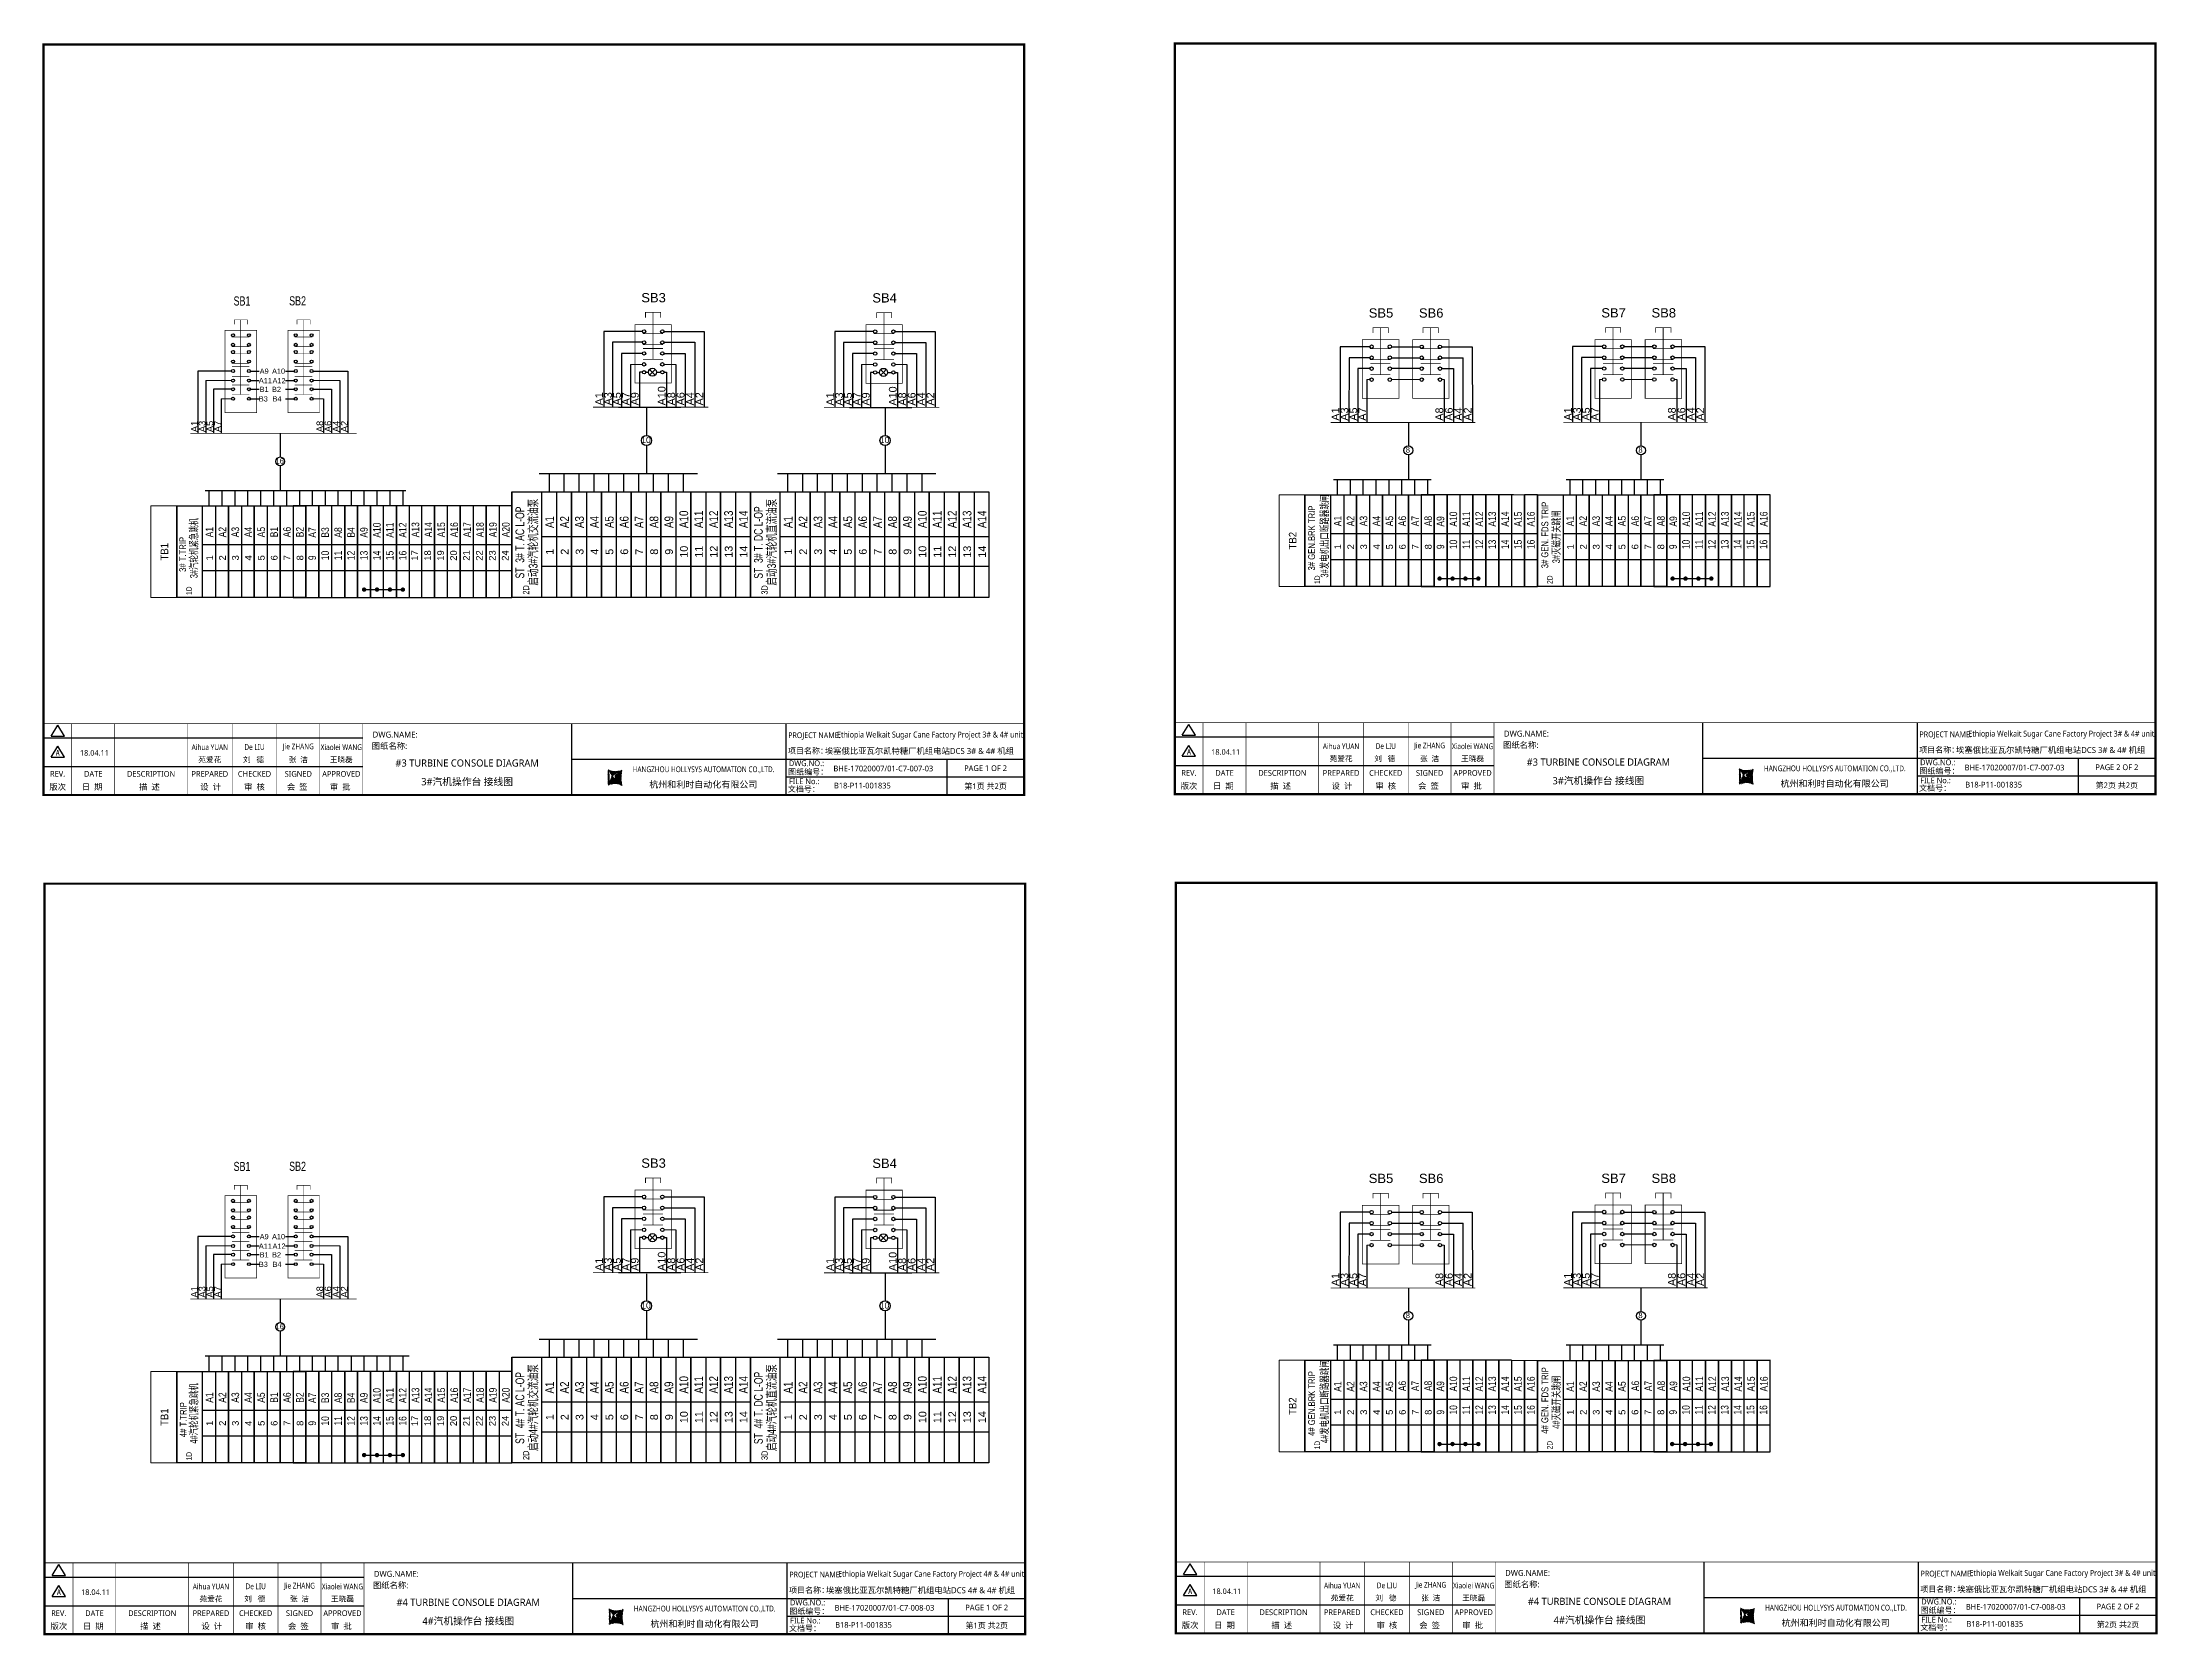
# Model space of a CAD drawing. Extents: x -29235853 to 12372, y -15815523 to 7212.
# Drawn here: x 3495 to 12372, y -7480 to -790 of the extents above; entities that cross this region are included whole.
import ezdxf
from ezdxf.enums import TextEntityAlignment as Align
from ezdxf.lldxf.tags import DXFTag

# ---------------------------------------------------------------- set-up
doc = ezdxf.new("R2010")
doc.units = 0
doc.header["$LTSCALE"] = 10
doc.header["$MEASUREMENT"] = 0
doc.layers.get('0').update_dxf_attribs({"linetype": 'CONTINUOUS'})
for name, color, linetype in [('t', 1, 'CONTINUOUS'), ('按钮开关指示灯', 7, 'CONTINUOUS'), ('接线端子', 7, 'CONTINUOUS'), ('操作台', 7, 'CONTINUOUS'), ('标准图框及表格', 7, 'CONTINUOUS')]:
    doc.layers.add(name, color=color, linetype=linetype)
doc.styles.add('HZ', font='arial.ttf')
doc.styles.get("Standard").update_dxf_attribs({"font": '', "width": 0.65})
doc.styles.add('微软雅黑', font='')
doc.styles.get('Standard').set_extended_font_data('SimSun')
doc.styles.get('微软雅黑').set_extended_font_data('Microsoft YaHei')
tags = doc.linetypes.add('CENTER', pattern=[0.6, 0.375, -0.075, 0.075, -0.075]).pattern_tags.tags
tags[10:11] = [DXFTag(74, 4), DXFTag(75, 0), DXFTag(340, '0'), DXFTag(46, 1.0), DXFTag(50, 0.0), DXFTag(44, 0.0), DXFTag(45, 0.0)]
tags[8:9] = [DXFTag(74, 4), DXFTag(75, 0), DXFTag(340, '0'), DXFTag(46, 1.0), DXFTag(50, 0.0), DXFTag(44, 0.0), DXFTag(45, 0.0)]
tags[6:7] = [DXFTag(74, 4), DXFTag(75, 0), DXFTag(340, '0'), DXFTag(46, 1.0), DXFTag(50, 0.0), DXFTag(44, 0.0), DXFTag(45, 0.0)]
tags[4:5] = [DXFTag(74, 4), DXFTag(75, 0), DXFTag(340, '0'), DXFTag(46, 1.0), DXFTag(50, 0.0), DXFTag(44, 0.0), DXFTag(45, 0.0)]

msp = doc.modelspace()

# ---------------------------------------------------------------- texts
at = {"style": 'HZ', "width": 0.7}
for tag, p in [('SB1', (4332.738, -1895.06)), ('SB2', (4565.925, -1894.529)), ('SB1', (4332.738, -5528.822)), ('SB2', (4565.925, -5528.291))]:
    msp.add_attdef(tag, text='按钮型号', height=38.2981, dxfattribs=at).set_placement(p, align=Align.CENTER)
at = {"layer": '接线端子', "style": 'HZ'}
for tag, p in [('16', (4490.821, -2558.978)), ('8', (9225.616, -2512.704)), ('8', (10201.678, -2512.716)), ('8', (9225.616, -6146.466)), ('8', (10201.678, -6146.478)), ('16', (4490.821, -6192.74))]:
    msp.add_attdef(tag, text='8', height=22.536, dxfattribs=at).set_placement(p, align=Align.CENTER)
at = {"layer": '接线端子', "style": 'HZ', "width": 0.7}
for tag, p in [('3#发电机出口断路器跳闸', (8891.457, -2863.55)), ('3#汽轮机紧急跳机', (4146.321, -2913.044)), ('3#灭磁开关跳闸', (9864.015, -2866.061)), ('4#发电机出口断路器跳闸', (8891.457, -6497.312)), ('4#汽轮机紧急跳机', (4146.321, -6546.806)), ('4#灭磁开关跳闸', (9864.015, -6499.824))]:
    msp.add_attdef(tag, text='端子上标识', height=31.9443, rotation=90, dxfattribs=at).set_placement(p, align=Align.CENTER)
at = {"layer": '接线端子', "style": 'HZ'}
for tag, p, s, height, width in [('A1', (4212.075, -2868.274), '线号', 31.9443, 0.8), ('A2', (4266.3, -2868.274), '线号', 31.9443, 0.8), ('A3', (4320.524, -2868.274), '线号', 31.9443, 0.8), ('A4', (4374.748, -2868.274), '线号', 31.9443, 0.8), ('A5', (4428.973, -2868.274), '线号', 31.9443, 0.8), ('B1', (4483.197, -2868.274), '线号', 31.9443, 0.8), ('A6', (4537.421, -2868.274), '线号', 31.9443, 0.8), ('B2', (4591.645, -2868.274), '线号', 31.9443, 0.8), ('A13', (5076.382, -2868.281), '线号', 31.9443, 0.8), ('A14', (5130.607, -2868.281), '线号', 31.9443, 0.8), ('A15', (5184.831, -2868.281), '线号', 31.9443, 0.8), ('A16', (5239.055, -2868.281), '线号', 31.9443, 0.8), ('A17', (5293.279, -2868.281), '线号', 31.9443, 0.8), ('A18', (5347.504, -2868.281), '线号', 31.9443, 0.8), ('A19', (5401.728, -2868.281), '线号', 31.9443, 0.8), ('A20', (5455.952, -2868.281), '线号', 31.9443, 0.8), ('A1', (8946.87, -2821.999), '线号', 31.9443, 0.8), ('A2', (9001.095, -2821.999), '线号', 31.9443, 0.8), ('A3', (9055.319, -2821.999), '线号', 31.9443, 0.8), ('A4', (9109.543, -2821.999), '线号', 31.9443, 0.8), ('A5', (9163.768, -2821.999), '线号', 31.9443, 0.8), ('A6', (9217.992, -2821.999), '线号', 31.9443, 0.8), ('A7', (9272.216, -2821.999), '线号', 31.9443, 0.8), ('A8', (9326.44, -2821.999), '线号', 31.9443, 0.8), ('A1', (9922.932, -2822.011), '线号', 31.9443, 0.8), ('A2', (9977.157, -2822.011), '线号', 31.9443, 0.8), ('A3', (10031.381, -2822.011), '线号', 31.9443, 0.8), ('A4', (10085.605, -2822.011), '线号', 31.9443, 0.8), ('A5', (10139.829, -2822.011), '线号', 31.9443, 0.8), ('A6', (10195.083, -2821.999), '线号', 31.9443, 0.8), ('A7', (10249.307, -2821.999), '线号', 31.9443, 0.8), ('A8', (10303.532, -2821.999), '线号', 31.9443, 0.8), ('1D', (4121.624, -3110.277), '端子标识', 22.8174, 0.7), ('1D', (8856.419, -3064.003), '端子标识', 22.8174, 0.7), ('2D', (9832.481, -3064.015), '端子标识', 22.8174, 0.7), ('A1', (4212.075, -6502.036), '线号', 31.9443, 0.8), ('A2', (4266.3, -6502.036), '线号', 31.9443, 0.8), ('A3', (4320.524, -6502.036), '线号', 31.9443, 0.8), ('A4', (4374.748, -6502.036), '线号', 31.9443, 0.8), ('A5', (4428.973, -6502.036), '线号', 31.9443, 0.8), ('B1', (4483.197, -6502.036), '线号', 31.9443, 0.8), ('A6', (4537.421, -6502.036), '线号', 31.9443, 0.8), ('B2', (4591.645, -6502.036), '线号', 31.9443, 0.8), ('A13', (5076.382, -6502.043), '线号', 31.9443, 0.8), ('A14', (5130.607, -6502.043), '线号', 31.9443, 0.8), ('A15', (5184.831, -6502.043), '线号', 31.9443, 0.8), ('A16', (5239.055, -6502.043), '线号', 31.9443, 0.8), ('A17', (5293.279, -6502.043), '线号', 31.9443, 0.8), ('A18', (5347.504, -6502.043), '线号', 31.9443, 0.8), ('A19', (5401.728, -6502.043), '线号', 31.9443, 0.8), ('A20', (5455.952, -6502.043), '线号', 31.9443, 0.8), ('A1', (8946.87, -6455.761), '线号', 31.9443, 0.8), ('A2', (9001.095, -6455.761), '线号', 31.9443, 0.8), ('A3', (9055.319, -6455.761), '线号', 31.9443, 0.8), ('A4', (9109.543, -6455.761), '线号', 31.9443, 0.8), ('A5', (9163.768, -6455.761), '线号', 31.9443, 0.8), ('A6', (9217.992, -6453.391), '线号', 31.9443, 0.8), ('A7', (9272.216, -6453.391), '线号', 31.9443, 0.8), ('A8', (9326.44, -6453.391), '线号', 31.9443, 0.8), ('A1', (9922.932, -6455.773), '线号', 31.9443, 0.8), ('A2', (9977.157, -6455.773), '线号', 31.9443, 0.8), ('A3', (10031.381, -6455.773), '线号', 31.9443, 0.8), ('A4', (10085.605, -6455.773), '线号', 31.9443, 0.8), ('A5', (10139.829, -6455.773), '线号', 31.9443, 0.8), ('A6', (10195.938, -6453.391), '线号', 31.9443, 0.8), ('A7', (10250.162, -6453.391), '线号', 31.9443, 0.8), ('A8', (10304.387, -6453.391), '线号', 31.9443, 0.8), ('1D', (4121.624, -6744.04), '端子标识', 22.8174, 0.7), ('1D', (8856.419, -6697.765), '端子标识', 22.8174, 0.7), ('2D', (9832.481, -6697.777), '端子标识', 22.8174, 0.7)]:
    msp.add_attdef(tag, p, s, height=height, rotation=90, dxfattribs=dict(at, width=width))
for tag, p in [('17', (5071.809, -2944.708)), ('18', (5126.034, -2944.708)), ('19', (5180.258, -2944.708)), ('20', (5234.482, -2944.708)), ('21', (5288.707, -2944.708)), ('22', (5342.931, -2944.708)), ('23', (5397.155, -2944.708)), ('24', (5451.38, -2944.708)), ('1', (8945.519, -2908.082)), ('2', (8999.743, -2908.082)), ('3', (9053.967, -2908.082)), ('4', (9108.192, -2908.082)), ('5', (9162.416, -2908.082)), ('6', (9216.64, -2908.082)), ('7', (9270.865, -2908.082)), ('8', (9325.089, -2908.082)), ('1', (9921.581, -2908.094)), ('2', (9975.805, -2908.094)), ('3', (10030.029, -2908.094)), ('4', (10084.254, -2908.094)), ('5', (10138.478, -2908.094)), ('6', (10192.702, -2908.094)), ('7', (10246.927, -2908.094)), ('8', (10301.151, -2908.094)), ('1', (4210.724, -2954.357)), ('2', (4264.948, -2954.357)), ('3', (4319.172, -2954.357)), ('4', (4373.397, -2954.357)), ('5', (4427.621, -2954.357)), ('6', (4481.845, -2954.357)), ('7', (4536.07, -2954.357)), ('8', (4590.294, -2954.357)), ('17', (5071.809, -6578.471)), ('18', (5126.034, -6578.471)), ('19', (5180.258, -6578.471)), ('20', (5234.482, -6578.471)), ('21', (5288.707, -6578.471)), ('22', (5342.931, -6578.471)), ('23', (5397.155, -6578.471)), ('24', (5451.38, -6578.471)), ('1', (8945.519, -6541.844)), ('2', (8999.743, -6541.844)), ('3', (9053.967, -6541.844)), ('4', (9108.192, -6541.844)), ('5', (9162.416, -6541.844)), ('6', (9216.64, -6541.844)), ('7', (9270.865, -6541.844)), ('8', (9325.089, -6541.844)), ('1', (9921.581, -6541.856)), ('2', (9975.805, -6541.856)), ('3', (10030.029, -6541.856)), ('4', (10084.254, -6541.856)), ('5', (10138.478, -6541.856)), ('6', (10192.702, -6541.856)), ('7', (10246.927, -6541.856)), ('8', (10301.151, -6541.856)), ('1', (4210.724, -6588.119)), ('2', (4264.948, -6588.119)), ('3', (4319.172, -6588.119)), ('4', (4373.397, -6588.119)), ('5', (4427.621, -6588.119)), ('6', (4481.845, -6588.119)), ('7', (4536.07, -6588.119)), ('8', (4590.294, -6588.119))]:
    msp.add_attdef(tag, text='端子序号', height=28.1696, rotation=90, dxfattribs=at).set_placement(p, align=Align.CENTER)
at = {"layer": '操作台', "linetype": 'Continuous', "lineweight": 5, "style": 'HZ'}
for s, p in [('A11', (4403.505, -2221.606)), ('A9', (4406.93, -2181.647)), ('A10', (4458.818, -2181.647)), ('A12', (4460.874, -2221.606)), ('B3', (4403.505, -2298.03)), ('B1', (4406.93, -2258.071)), ('B2', (4458.818, -2258.071)), ('B4', (4460.874, -2298.03)), ('A11', (4403.505, -5855.368)), ('A9', (4406.93, -5815.409)), ('A10', (4458.818, -5815.409)), ('A12', (4460.874, -5855.368)), ('B3', (4403.505, -5931.792)), ('B1', (4406.93, -5891.833)), ('B2', (4458.818, -5891.833)), ('B4', (4460.874, -5931.792))]:
    msp.add_text(s, height=22, dxfattribs=at).set_placement(p)
for s, p in [('A1', (4147.009, -2426.706)), ('A3', (4179.498, -2426.706)), ('A5', (4211.988, -2426.706)), ('A7', (4244.477, -2426.706)), ('A8', (4673.283, -2426.706)), ('A6', (4707.439, -2426.706)), ('A4', (4741.596, -2426.706)), ('A2', (4775.752, -2426.706)), ('A1', (4147.009, -6060.469)), ('A3', (4179.498, -6060.469)), ('A5', (4211.988, -6060.469)), ('A7', (4244.477, -6060.469)), ('A8', (4673.283, -6060.469)), ('A6', (4707.439, -6060.469)), ('A4', (4741.596, -6060.469)), ('A2', (4775.752, -6060.469))]:
    msp.add_text(s, height=28, rotation=90, dxfattribs=at).set_placement(p)
at = {"layer": '操作台', "linetype": 'Continuous', "lineweight": 5, "style": 'HZ', "width": 0.8}
for s, height, rotation, p in [('3# GEN.BRK TRIP', 28.84615, 89.8145213, (8835.622, -3007.519)), ('3# GEN. FDS TRIP', 28.84615, 89.8145213, (9814.492, -2998.345)), ('A7', 31.9443, 90, (4643.359, -2869.715)), ('B3', 31.9443, 90, (4697.583, -2869.715)), ('A8', 31.9443, 90, (4751.807, -2869.715)), ('B4', 31.9443, 90, (4806.032, -2869.715)), ('A9', 31.9443, 90, (4860.256, -2869.715)), ('A10', 31.9443, 90, (4914.48, -2869.715)), ('A11', 31.9443, 90, (4968.704, -2869.715)), ('A12', 31.9443, 90, (5022.929, -2869.715)), ('A9', 31.9443, 90, (9378.154, -2823.441)), ('A10', 31.9443, 90, (9432.378, -2823.441)), ('A11', 31.9443, 90, (9486.602, -2823.441)), ('A12', 31.9443, 90, (9540.827, -2823.441)), ('A13', 31.9443, 90, (9595.051, -2823.441)), ('A14', 31.9443, 90, (9649.275, -2823.441)), ('A15', 31.9443, 90, (9703.499, -2823.441)), ('A16', 31.9443, 90, (9757.724, -2823.441)), ('A9', 31.9443, 90, (10355.245, -2823.441)), ('A10', 31.9443, 90, (10409.469, -2823.441)), ('A11', 31.9443, 90, (10463.694, -2823.441)), ('A12', 31.9443, 90, (10517.918, -2823.441)), ('A13', 31.9443, 90, (10572.142, -2823.441)), ('A14', 31.9443, 90, (10626.366, -2823.441)), ('A15', 31.9443, 90, (10680.591, -2823.441)), ('A16', 31.9443, 90, (10734.815, -2823.441)), ('3# T.TRIP', 28.8462, 89.8145213, (4097.924, -3013.571)), ('10', 31.9443, 90, (4697.583, -2964.21)), ('11', 31.9443, 90, (4751.807, -2964.21)), ('12', 31.9443, 90, (4806.032, -2964.21)), ('13', 31.9443, 90, (4860.256, -2964.21)), ('14', 31.9443, 90, (4914.48, -2964.21)), ('15', 31.9443, 90, (4968.704, -2964.21)), ('16', 31.9443, 90, (5022.929, -2964.21)), ('9', 31.944, 90, (9378.154, -2917.935)), ('10', 31.9443, 90, (9432.378, -2917.935)), ('11', 31.9443, 90, (9486.602, -2917.935)), ('12', 31.9443, 90, (9540.827, -2917.935)), ('13', 31.9443, 90, (9595.051, -2917.935)), ('14', 31.9443, 90, (9649.275, -2917.935)), ('15', 31.9443, 90, (9703.499, -2917.935)), ('16', 31.9443, 90, (9757.724, -2917.935)), ('9', 31.944, 90, (10354.216, -2917.947)), ('10', 31.9443, 90, (10408.44, -2917.947)), ('11', 31.9443, 90, (10462.664, -2917.947)), ('12', 31.9443, 90, (10516.888, -2917.947)), ('13', 31.9443, 90, (10571.113, -2917.947)), ('14', 31.9443, 90, (10625.337, -2917.947)), ('15', 31.9443, 90, (10679.561, -2917.947)), ('16', 31.9443, 90, (10733.786, -2917.947)), ('9', 31.944, 90, (4643.359, -2964.21)), ('4# GEN.BRK TRIP', 28.84615, 89.8145213, (8835.622, -6641.281)), ('4# GEN. FDS TRIP', 28.84615, 89.8145213, (9814.492, -6632.107)), ('A7', 31.9443, 90, (4643.359, -6503.477)), ('B3', 31.9443, 90, (4697.583, -6503.477)), ('A8', 31.9443, 90, (4751.807, -6503.477)), ('B4', 31.9443, 90, (4806.032, -6503.477)), ('A9', 31.9443, 90, (4860.256, -6503.477)), ('A10', 31.9443, 90, (4914.48, -6503.477)), ('A11', 31.9443, 90, (4968.704, -6503.477)), ('A12', 31.9443, 90, (5022.929, -6503.477)), ('A9', 31.9443, 90, (9378.154, -6454.833)), ('A10', 31.9443, 90, (9432.378, -6454.833)), ('A11', 31.9443, 90, (9486.602, -6454.833)), ('A12', 31.9443, 90, (9540.827, -6454.833)), ('A13', 31.9443, 90, (9595.051, -6454.833)), ('A14', 31.9443, 90, (9649.275, -6454.833)), ('A15', 31.9443, 90, (9703.499, -6454.833)), ('A16', 31.9443, 90, (9757.724, -6454.833)), ('A9', 31.9443, 90, (10356.1, -6454.833)), ('A10', 31.9443, 90, (10410.324, -6454.833)), ('A11', 31.9443, 90, (10464.549, -6454.833)), ('A12', 31.9443, 90, (10518.773, -6454.833)), ('A13', 31.9443, 90, (10572.997, -6454.833)), ('A14', 31.9443, 90, (10627.221, -6454.833)), ('A15', 31.9443, 90, (10681.446, -6454.833)), ('A16', 31.9443, 90, (10735.67, -6454.833)), ('4# T.TRIP', 28.8462, 89.8145213, (4100.387, -6646.633)), ('10', 31.9443, 90, (4697.583, -6597.972)), ('11', 31.9443, 90, (4751.807, -6597.972)), ('12', 31.9443, 90, (4806.032, -6597.972)), ('13', 31.9443, 90, (4860.256, -6597.972)), ('14', 31.9443, 90, (4914.48, -6597.972)), ('15', 31.9443, 90, (4968.704, -6597.972)), ('16', 31.9443, 90, (5022.929, -6597.972)), ('9', 31.944, 90, (9378.154, -6551.698)), ('10', 31.9443, 90, (9432.378, -6551.698)), ('11', 31.9443, 90, (9486.602, -6551.698)), ('12', 31.9443, 90, (9540.827, -6551.698)), ('13', 31.9443, 90, (9595.051, -6551.698)), ('14', 31.9443, 90, (9649.275, -6551.698)), ('15', 31.9443, 90, (9703.499, -6551.698)), ('16', 31.9443, 90, (9757.724, -6551.698)), ('9', 31.944, 90, (10354.216, -6551.709)), ('10', 31.9443, 90, (10408.44, -6551.709)), ('11', 31.9443, 90, (10462.664, -6551.709)), ('12', 31.9443, 90, (10516.888, -6551.709)), ('13', 31.9443, 90, (10571.113, -6551.709)), ('14', 31.9443, 90, (10625.337, -6551.709)), ('15', 31.9443, 90, (10679.561, -6551.709)), ('16', 31.9443, 90, (10733.786, -6551.709)), ('9', 31.944, 90, (4643.359, -6597.972))]:
    msp.add_text(s, height=height, rotation=rotation, dxfattribs=at).set_placement(p)
at = {"layer": '操作台', "style": 'HZ', "width": 0.9}
for s, p in [('TB1', (4023.291, -2965.631)), ('TB2', (8758.086, -2919.356)), ('TB1', (4023.291, -6599.393)), ('TB2', (8758.086, -6553.119))]:
    msp.add_text(s, height=32.0192, rotation=90, dxfattribs=at).set_placement(p)

# ---------------------------------------------------------------- blocks, each defined once
blk = doc.blocks.new('台内接线图12')
at = {"color": 0}
blk.add_line((8.77, 5.88), (59.88, 5.88), dxfattribs=at)
at = {"layer": '接线端子'}
for p, q in [((43.46, 26.98), (43.46, 18.22)), ((43.46, 14.95), (43.46, 5.75)), ((0, 0), (0, -34.14)), ((0, 0), (19.25, 0)), ((11.97, 5.75), (11.97, 0)), ((14.44, 0), (14.44, -34.14)), ((16.78, 5.75), (16.78, 0)), ((19.25, 0), (19.25, -34.14)), ((19.25, 0), (19.25, -34.14)), ((19.25, 0), (19.25, -34.14)), ((19.25, 0), (19.25, -34.14)), ((19.25, 0), (19.25, -34.14)), ((21.59, 5.75), (21.59, 0)), ((26.4, 5.75), (26.4, 0)), ((28.87, 0), (28.87, -34.14)), ((28.87, 0), (28.87, -34.14)), ((28.87, 0), (28.87, -34.14)), ((28.87, 0), (28.87, -34.14)), ((28.87, 0), (28.87, -34.14)), ((28.87, 0), (28.87, -34.14)), ((31.22, 5.75), (31.22, 0)), ((36.03, 5.75), (36.03, 0)), ((38.5, 0), (38.5, -34.14)), ((38.5, 0), (38.5, -34.14)), ((38.5, 0), (38.5, -34.14)), ((38.5, 0), (38.5, -34.14)), ((38.5, 0), (38.5, -34.14)), ((38.5, 0), (38.5, -34.14)), ((38.5, 0), (38.5, -34.14)), ((38.5, 0), (38.5, -34.14)), ((38.5, 0), (38.5, -34.14)), ((40.84, 5.75), (40.84, 0)), ((45.65, 5.75), (45.65, 0)), ((48.12, 0), (48.12, -34.14)), ((48.12, 0), (48.12, -34.14)), ((48.12, 0), (48.12, -34.14)), ((48.12, 0), (48.12, -34.14)), ((48.12, 0), (48.12, -34.14)), ((48.12, 0), (48.12, -34.14)), ((48.12, 0), (48.12, -34.14)), ((48.12, 0), (48.12, -34.14)), ((48.12, 0), (48.12, -34.14)), ((48.12, 0), (48.12, -34.14)), ((48.12, 0), (48.12, -34.14)), ((48.12, 0), (48.12, -34.14)), ((48.12, 0), (48.12, -34.14)), ((48.12, -34.14), (48.12, 0)), ((48.12, 0), (48.12, -34.14)), ((50.47, 5.75), (50.47, 0)), ((52.94, 0), (52.94, -34.14)), ((55.28, 5.75), (55.28, 0)), ((57.75, 0), (57.75, -34.14)), ((57.75, 0), (57.75, -34.14)), ((57.75, 0), (57.75, -34.14)), ((57.75, 0), (57.75, -34.14)), ((57.75, 0), (57.75, -34.14)), ((57.75, 0), (57.75, -34.14)), ((57.75, 0), (57.75, -34.14)), ((57.75, 0), (57.75, -34.14)), ((57.75, 0), (57.75, -34.14)), ((57.75, 0), (57.75, -34.14)), ((57.75, 0), (57.75, -34.14)), ((57.75, 0), (57.75, -34.14)), ((57.75, 0), (57.75, -34.14)), ((57.75, 0), (57.75, -34.14)), ((57.75, 0), (57.75, -34.14)), ((57.75, -34.14), (57.75, 0)), ((57.75, 0), (57.75, -34.14)), ((62.56, 0), (62.56, -34.14)), ((67.37, 0), (67.37, -34.14)), ((67.37, 0), (67.37, -34.14)), ((67.37, 0), (67.37, -34.14)), ((67.37, 0), (67.37, -34.14)), ((67.37, 0), (67.37, -34.14)), ((67.37, 0), (67.37, -34.14)), ((67.37, 0), (67.37, -34.14)), ((67.37, 0), (67.37, -34.14)), ((67.37, 0), (67.37, -34.14)), ((67.37, 0), (67.37, -34.14)), ((67.37, 0), (67.37, -34.14)), ((67.37, 0), (67.37, -34.14)), ((67.37, 0), (67.37, -34.14)), ((67.37, 0), (67.37, -34.14)), ((67.37, 0), (67.37, -34.14)), ((67.37, 0), (67.37, -34.14)), ((67.37, 0), (67.37, -34.14)), ((67.37, 0), (67.37, -34.14)), ((67.37, 0), (67.37, -34.14)), ((67.37, 0), (67.37, -34.14)), ((67.37, -34.14), (67.37, 0)), ((67.37, 0), (67.37, -34.14)), ((72.18, 0), (72.18, -34.14)), ((77, 0), (77, -34.14)), ((77, 0), (77, -34.14)), ((77, 0), (77, -34.14)), ((77, 0), (77, -34.14)), ((77, 0), (77, -34.14)), ((9.62, -34.14), (9.62, 0)), ((19.25, -34.14), (19.25, 0)), ((19.25, 0), (19.25, -34.14)), ((24.06, 0), (24.06, -34.14)), ((28.87, 0), (28.87, -34.14)), ((28.87, 0), (28.87, -34.14)), ((28.87, 0), (28.87, -34.14)), ((28.87, 0), (28.87, -34.14)), ((28.87, -34.14), (28.87, 0)), ((28.87, 0), (28.87, -34.14)), ((33.69, 0), (33.69, -34.14)), ((38.5, 0), (38.5, -34.14)), ((38.5, 0), (38.5, -34.14)), ((38.5, 0), (38.5, -34.14)), ((38.5, 0), (38.5, -34.14)), ((38.5, 0), (38.5, -34.14)), ((38.5, 0), (38.5, -34.14)), ((38.5, -34.14), (38.5, 0)), ((38.5, 0), (38.5, -34.14)), ((43.31, 0), (43.31, -34.14)), ((48.12, 0), (48.12, -34.14)), ((48.12, 0), (48.12, -34.14)), ((9.62, -14.44), (19.25, -14.44)), ((19.25, -14.44), (28.87, -14.44)), ((28.87, -14.44), (38.5, -14.44)), ((38.5, -14.44), (48.12, -14.44)), ((48.12, -14.44), (57.75, -14.44)), ((57.75, -14.44), (67.37, -14.44)), ((67.37, -14.44), (77, -14.44)), ((9.62, -24.06), (19.25, -24.06)), ((19.25, -24.06), (28.87, -24.06)), ((28.87, -24.06), (38.5, -24.06)), ((38.5, -24.06), (48.12, -24.06)), ((48.12, -24.06), (57.75, -24.06)), ((57.75, -24.06), (67.37, -24.06)), ((67.37, -24.06), (77, -24.06)), ((19.25, -34.14), (0, -34.14))]:
    blk.add_line(p, q, dxfattribs=at)
blk.add_lwpolyline([(0, 0), (77, 0), (77, -34.14), (0, -34.14), (0, 0)], dxfattribs=at)
blk.add_circle((43.46, 16.59), 1.64, dxfattribs=at)
at = {"layer": '接线端子', "style": 'HZ'}
blk.add_attdef('线数量', text='', height=2, dxfattribs=at).set_placement((43.28, 15.74), align=Align.CENTER)
for tag, p, height, width in [('A10', (56.9, -11.71), 2.84, 0.8), ('A11', (61.72, -11.71), 2.84, 0.8), ('A12', (66.53, -11.71), 2.84, 0.8), ('A13', (71.34, -11.71), 2.84, 0.8), ('A14', (76.15, -11.71), 2.84, 0.8), ('A1', (13.59, -11.71), 2.84, 0.8), ('A2', (18.4, -11.71), 2.84, 0.8), ('A3', (23.22, -11.71), 2.84, 0.8), ('A4', (28.03, -11.71), 2.84, 0.8), ('A5', (32.84, -11.71), 2.84, 0.8), ('A6', (37.65, -11.71), 2.84, 0.8), ('A7', (42.47, -11.71), 2.84, 0.8), ('A8', (47.28, -11.71), 2.84, 0.8), ('A9', (52.09, -11.71), 2.84, 0.8), ('1D', (5.57, -33.18), 2.02, 0.7)]:
    blk.add_attdef(tag, p, '', height=height, rotation=90, dxfattribs=dict(at, width=width))
at = {"layer": '接线端子', "style": 'HZ', "width": 0.7}
for tag, p in [('端子上标识', (3.98, -16.37)), ('紧急停机', (8.25, -16.26))]:
    blk.add_attdef(tag, text='', height=2.83, rotation=90, dxfattribs=at).set_placement(p, align=Align.CENTER)
at = {"layer": '接线端子', "style": 'HZ'}
for tag, p in [('1', (13.47, -19.35)), ('2', (18.28, -19.35)), ('3', (23.1, -19.35)), ('4', (27.91, -19.35)), ('5', (32.72, -19.35)), ('6', (37.53, -19.35)), ('7', (42.35, -19.35)), ('8', (47.16, -19.35)), ('9', (51.97, -19.35)), ('10', (56.78, -19.35)), ('11', (61.6, -19.35)), ('12', (66.41, -19.35)), ('13', (71.22, -19.35)), ('14', (76.03, -19.35))]:
    blk.add_attdef(tag, text='', height=2.5, rotation=90, dxfattribs=at).set_placement(p, align=Align.CENTER)
blk = doc.blocks.new('两常开两常闭带灯按钮3')
for p, q in [((2.39, -2.21), (-10.1, -2.21)), ((-10.1, -2.21), (-10.1, -26.69)), ((-7.22, -5.75), (-7.22, -26.69)), ((2.39, -5.75), (-7.22, -5.75)), ((9.39, -2.21), (22.33, -2.21)), ((9.39, -5.75), (19.29, -5.75)), ((19.29, -5.75), (19.29, -26.69)), ((22.33, -2.21), (22.33, -26.69)), ((2.39, -9.32), (-4.34, -9.32)), ((-4.34, -9.32), (-4.34, -26.69)), ((-1.45, -12.86), (-1.45, -26.69)), ((9.39, -9.32), (16.26, -9.32)), ((13.23, -12.86), (13.23, -26.69)), ((16.26, -9.32), (16.26, -26.69)), ((1.43, -15.4), (1.43, -26.69)), ((2.39, -15.4), (1.43, -15.4)), ((3.5, -15.4), (4.33, -15.4)), ((4.72, -14.48), (6.56, -16.32)), ((4.72, -16.32), (5.64, -15.4)), ((5.64, -15.4), (6.56, -14.48)), ((6.94, -15.4), (8.29, -15.4)), ((9.39, -15.4), (10.2, -15.4)), ((10.2, -15.4), (10.2, -26.69)), ((-5.33, -26.69), (14.84, -26.69)), ((-5.33, -26.69), (14.84, -26.69))]:
    blk.add_line(p, q)
at = {"lineweight": 0}
for p, q in [((2.39, -12.86), (-1.45, -12.86)), ((9.39, -12.86), (13.23, -12.86))]:
    blk.add_line(p, q, dxfattribs=at)
for points, const_width in [([(0, 0), (11.78, 0), (11.78, -18.92), (0, -18.92), (0, 0)], 0.221), ([(8.32, 3.9), (3.31, 3.9)], 0.221), ([(3.4, 4.01), (3.4, 2.22)], 0.221), ([(5.81, -11.28), (5.81, 3.9)], 0.221), ([(8.32, 4.01), (8.32, 2.22)], 0.221), ([(2.48, -2.91), (9.06, -2.91)], 0.221), ([(2.48, -6.46), (9.06, -6.46)], 0.221), ([(2.56, -7.74), (9.06, -7.74)], 0.221), ([(2.56, -11.28), (9.06, -11.28)], 0.221), ([(-13.53, -26.69), (23.65, -26.69)], 0.253)]:
    blk.add_lwpolyline(points, dxfattribs=dict(const_width=const_width))
for centre, radius in [((2.95, -2.22), 0.552), ((2.95, -5.77), 0.552), ((8.84, -2.22), 0.552), ((8.84, -5.77), 0.552), ((2.95, -9.32), 0.552), ((2.95, -12.86), 0.552), ((8.84, -9.32), 0.552), ((8.84, -12.86), 0.552), ((2.95, -15.4), 0.552), ((5.64, -15.4), 1.31), ((8.84, -15.4), 0.552)]:
    blk.add_circle(centre, radius)
at = {"style": 'HZ', "width": 0.7}
blk.add_attdef('SB', text='', height=2.95, dxfattribs=at).set_placement((6, 7.17), align=Align.CENTER)
at = {"lineweight": 0, "style": 'HZ', "width": 0.7}
for tag, p in [('A1', (-10.33, -26.13)), ('A3', (-7.44, -26.13)), ('A5', (-4.56, -26.13)), ('A7', (-1.68, -26.13)), ('A9', (1.2, -26.13)), ('A10', (9.88, -26.13)), ('A8', (12.96, -26.13)), ('A6', (15.99, -26.13)), ('A4', (19.02, -26.13)), ('A2', (22.05, -26.13))]:
    blk.add_attdef(tag, p, '', height=2.5, rotation=90, dxfattribs=at)
blk = doc.blocks.new('图框-中英文.180408')
at = {"layer": '标准图框及表格'}
h = blk.add_hatch(dxfattribs=at)
h.set_pattern_fill('ANSI31', color=5, scale=8.329864, style=0)
edge = h.paths.add_edge_path()
edge.add_arc((2399.3, -2998.2), 55.2, 238.10921, 291.65316)
edge.add_line((2419.6, -3049.4), (2388.5, -3070.2))
edge.add_arc((2238.9, -3078.3), 135.4, 346.39153, 374.25003)
edge.add_line((2370.5, -3110.2), (2397.5, -3087.9))
edge.add_line((2391.3, -3080.3), (2396.1, -3080.9))
edge.add_spline(control_points=[(2397.5, -3087.9), (2398.4, -3087), (2400, -3085.5), (2399.9, -3081.3), (2397.4, -3081), (2396.1, -3080.9)], knot_values=[0, 0, 0, 0, 6.844331, 12.400427, 18.769243, 18.769243, 18.769243, 18.769243], weights=[1, 1, 1, 1, 1, 1], degree=3, periodic=0)
edge.add_spline(control_points=[(2388.5, -3070.3), (2387.8, -3070.9), (2386.5, -3072), (2385.5, -3073.4), (2385.1, -3074)], knot_values=[0, 0, 0, 0, 5.253674, 9.488439, 9.488439, 9.488439, 9.488439], weights=[1, 1, 1, 1, 1], degree=3, periodic=0)
edge.add_spline(control_points=[(2386.3, -3072.3), (2385.7, -3072.9), (2384.6, -3074.4), (2384.9, -3077.7), (2387.9, -3079.9), (2390.2, -3080.1), (2391.3, -3080.3)], knot_values=[10.665975, 10.665975, 10.665975, 10.665975, 18.977704, 28.894558, 41.119554, 52.646925, 52.646925, 52.646925, 52.646925], weights=[1, 1, 1, 1, 1, 1, 1], degree=3, periodic=0)
h = blk.add_hatch(dxfattribs=at)
h.set_pattern_fill('ANSI31', color=3, scale=8.329864, style=0)
edge = h.paths.add_edge_path()
edge.add_line((2402.5, -3075.8), (2407.7, -3076.4))
edge.add_spline(control_points=[(2401, -3068.8), (2400.2, -3069.6), (2398.5, -3071.2), (2398.6, -3075.4), (2401.1, -3075.6), (2402.4, -3075.8)], knot_values=[0, 0, 0, 0, 6.844331, 12.400427, 18.769243, 18.769243, 18.769243, 18.769243], weights=[1, 1, 1, 1, 1, 1], degree=3, periodic=0)
edge.add_line((2428, -3046.5), (2401, -3068.8))
edge.add_spline(control_points=[(2412.6, -3083.9), (2413, -3083.4), (2413.9, -3082.1), (2413.6, -3078.9), (2410.7, -3076.8), (2408.3, -3076.5), (2407.2, -3076.4)], knot_values=[12.654089, 12.654089, 12.654089, 12.654089, 18.977704, 28.894558, 41.119554, 52.646925, 52.646925, 52.646925, 52.646925], weights=[1, 1, 1, 1, 1, 1, 1], degree=3, periodic=0)
edge.add_line((2411.6, -3085), (2412.8, -3083.7))
edge.add_line((2410, -3086.4), (2411.6, -3085))
edge.add_line((2378.9, -3107.2), (2410, -3086.4))
edge.add_arc((2399.3, -3158.5), 55.2, 58.10921, 111.65316)
edge.add_arc((2559.6, -3078.3), 135.4, 166.39153, 194.25003)
at = {"color": 7}
for p, q in [((0, -2911.6), (1340.2, -2911.6)), ((2215.6, -2851.6), (2215.6, -3151.6)), ((3115.6, -2851.6), (3115.6, -3151.6)), ((2215.6, -3001.6), (3115.6, -3001.6)), ((3115.6, -3001.6), (4115.6, -3001.6)), ((3791.8, -3001.6), (3791.8, -3151.6)), ((0, -3031.6), (1340.2, -3031.6)), ((4115.6, -3076.6), (3115.6, -3076.6))]:
    blk.add_line(p, q, dxfattribs=at)
at = {"color": 7, "const_width": 3}
blk.add_lwpolyline([(4115.6, -2851.6), (0, -2851.6)], dxfattribs=at)
at = {"layer": 't', "color": 7}
for p, q in [((31.9, -2905), (59.9, -2859.1)), ((31.9, -2905), (87.8, -2905)), ((87.8, -2905), (59.9, -2859.1)), ((31.9, -2993), (59.9, -2947.1)), ((31.9, -2993), (87.8, -2993)), ((87.8, -2993), (59.9, -2947.1))]:
    blk.add_line(p, q, dxfattribs=at)
at = {"layer": 't', "color": 7, "const_width": 9.62}
blk.add_lwpolyline([(4115.6, -3151.6), (4115.6, 0), (0, 0), (0, -3151.6)], close=True, dxfattribs=at)
at = {"layer": 't', "color": 7, "const_width": 2.4}
for points in [[(118.8, -2852.8), (118.8, -3151.6)], [(299.1, -2852.8), (299.1, -3151.6)], [(604.4, -2852.8), (604.4, -3156.4)], [(792, -2852.8), (792, -3156.4)], [(979.6, -2852.8), (979.6, -3156.4)], [(1159.9, -2852.8), (1159.9, -3156.4)], [(1340.2, -2852.8), (1340.2, -3156.4)]]:
    blk.add_lwpolyline(points, dxfattribs=at)
at = {"color": 7, "linetype": 'CENTER', "style": '微软雅黑'}
for s, height, p in [('项目名称：', 24, (3124.4, -2978.1)), ('杭州和利时自动化有限公司', 27, (2542.5, -3121.1)), ('图纸编号：', 24, (3125.2, -3066.7)), ('文档号：', 24, (3124, -3138.7))]:
    blk.add_text(s, height=height, dxfattribs=at).set_placement(p)
at = {"color": 7, "style": '微软雅黑', "flags": 8}
for tag, p, height in [('DWG.NAME:', (1381.6, -2910.4), 25), ('DWG.NO.:', (3128.2, -3030.4), 24), ('FILENO.:', (3128.7, -3106.1), 24), ('图纸编号', (3315.4, -3052.4), 24), ('文档号', (3317.7, -3124.1), 24)]:
    blk.add_attdef(tag, p, '', height=height, dxfattribs=at)
at = {"color": 7, "style": '微软雅黑', "width": 0.8, "flags": 8}
for tag, p, height in [('PROJECTNAME:', (3125.5, -2912.8), 24), ('PROJECT_NAME', (3330.9, -2910.3), 25)]:
    blk.add_attdef(tag, p, '', height=height, dxfattribs=at)
at = {"color": 7, "flags": 8}
blk.add_attdef('A', text='', height=23, dxfattribs=at).set_placement((59.9, -2974.9), align=Align.MIDDLE)
at = {"color": 7, "style": '微软雅黑', "flags": 8}
for tag, height, p in [('设计时间', 23, (213.9, -2974.9)), ('刘仁', 23, (698.2, -3002.2)), ('王姝芬', 23, (885.8, -3002.2)), ('侯方', 23, (1069.7, -3002.2)), ('李丹丹', 23, (1250, -3002.2)), ('#10STATIONONTROLCABINETCOVER', 30, (1777.9, -3017.2)), ('REV.', 24, (59.4, -3063)), ('DATE', 24, (208.9, -3063)), ('DESCRIPTION', 24, (451.7, -3063)), ('PREPARED', 24, (698.2, -3063)), ('CHECKED', 24, (885.8, -3063)), ('SIGNED', 24, (1069.7, -3063)), ('APPROVED', 24, (1250, -3063)), ('图纸名称', 30, (1777.9, -3094.7)), ('第几页共几页', 24, (3953.7, -3114.1)), ('PAGEXOFX', 24, (3953.7, -3039.1))]:
    blk.add_attdef(tag, text='', height=height, dxfattribs=at).set_placement(p, align=Align.MIDDLE)
at = {"color": 7, "style": '微软雅黑', "width": 0.7, "flags": 8}
for tag, p in [('RENLIU', (698.2, -2950.4)), ('SHUFENWANG', (885.8, -2950.4)), ('FANGHOU', (1069.7, -2950.4)), ('DANDANLI', (1250, -2950.4)), ('HANGZHOUHOLLYSYSAUTOMATIONCO.,LTD.', (2770.1, -3045.7))]:
    blk.add_attdef(tag, text='', height=24, dxfattribs=at).set_placement(p, align=Align.MIDDLE)
at = {"color": 7, "style": '微软雅黑', "flags": 8}
for tag, p in [('图纸名称:', (1377.8, -2965.9)), ('项目名称', (3279.1, -2986.8))]:
    blk.add_attdef(tag, text='', height=25, dxfattribs=at).set_placement(p, align=Align.BOTTOM_LEFT)
at = {"layer": 't', "color": 7, "style": '微软雅黑'}
for s, p in [('版次', (59.9, -3117.6)), ('日  期', (204.2, -3117.6)), ('描  述', (444.5, -3117.6)), ('设  计', (701.5, -3117.6)), ('审  核', (885.6, -3117.6)), ('会  签', (1065, -3117.6)), ('审  批', (1245.3, -3117.6))]:
    blk.add_text(s, height=25, dxfattribs=at).set_placement(p, align=Align.MIDDLE_CENTER)
at = {"layer": '标准图框及表格', "color": 5, "style": 'HZ'}
for s, p in [('pgqh', (2373.9, -3059.7)), ('hollilas', (2374.1, -3086))]:
    blk.add_text(s, height=5.21, dxfattribs=at).set_placement(p)
at = {"layer": '标准图框及表格', "color": 3, "style": 'HZ'}
for s, height, p in [('auto', 8.68, (2400.9, -3074.2)), ('hollysys', 4.34, (2402.5, -3099.7))]:
    blk.add_text(s, height=height, dxfattribs=at).set_placement(p)
blk = doc.blocks.new('两常开两常闭串联2')
for p, q in [((-7.21, -2.22), (-7.22, -26.69)), ((2.39, -2.22), (-7.21, -2.22)), ((-4.32, -5.77), (-4.34, -26.69)), ((2.39, -5.77), (-4.32, -5.77)), ((9.39, -2.22), (18.59, -2.23)), ((9.39, -5.77), (18.59, -5.77)), ((25.59, -2.23), (35.46, -2.23)), ((25.59, -5.77), (32.49, -5.77)), ((32.46, -5.77), (32.46, -26.7)), ((35.46, -2.23), (35.49, -26.7)), ((2.39, -9.32), (-1.45, -9.32)), ((-1.45, -9.32), (-1.45, -26.69)), ((1.43, -12.86), (1.43, -26.69)), ((18.59, -9.32), (9.39, -9.32)), ((25.59, -9.32), (29.43, -9.32)), ((26.4, -12.86), (26.4, -26.7)), ((29.43, -9.32), (29.43, -26.7))]:
    blk.add_line(p, q)
at = {"lineweight": 0}
for p, q in [((2.39, -12.86), (1.43, -12.86)), ((9.39, -12.86), (10.2, -12.86)), ((18.59, -12.86), (10.2, -12.86)), ((25.59, -12.86), (26.4, -12.86))]:
    blk.add_line(p, q, dxfattribs=at)
for points, const_width in [([(0, 0), (11.78, 0), (11.78, -18.92), (0, -18.92), (0, 0)], 0.221), ([(8.32, 3.9), (3.31, 3.9)], 0.221), ([(3.4, 4.01), (3.4, 2.22)], 0.221), ([(5.81, -11.28), (5.81, 3.9)], 0.221), ([(8.32, 4.01), (8.32, 2.22)], 0.221), ([(16.2, 0), (27.98, 0), (27.98, -18.92), (16.2, -18.92), (16.2, 0)], 0.221), ([(24.52, 3.9), (19.51, 3.9)], 0.221), ([(19.6, 4.01), (19.6, 2.22)], 0.221), ([(22.01, -11.28), (22.01, 3.9)], 0.221), ([(24.52, 4.01), (24.52, 2.22)], 0.221), ([(2.48, -2.91), (9.06, -2.91)], 0.221), ([(2.48, -6.46), (9.06, -6.46)], 0.221), ([(18.68, -2.91), (25.26, -2.91)], 0.221), ([(18.68, -6.46), (25.26, -6.46)], 0.221), ([(2.56, -7.74), (9.06, -7.74)], 0.221), ([(2.56, -11.28), (9.06, -11.28)], 0.221), ([(18.76, -7.74), (25.26, -7.74)], 0.221), ([(18.76, -11.28), (25.26, -11.28)], 0.221), ([(-10.23, -26.69), (14.84, -26.69)], 0.253), ([(11.58, -26.7), (36.42, -26.7)], 0.253)]:
    blk.add_lwpolyline(points, dxfattribs=dict(const_width=const_width))
for centre in [(2.95, -2.22), (2.95, -5.77), (8.84, -2.22), (8.84, -5.77), (19.15, -2.23), (19.15, -5.77), (25.04, -2.23), (25.04, -5.77), (2.95, -9.32), (2.95, -12.86), (8.84, -9.32), (8.84, -12.86), (19.15, -9.32), (19.15, -12.86), (25.04, -9.32), (25.04, -12.86)]:
    blk.add_circle(centre, 0.552)
at = {"style": 'HZ', "width": 0.7}
for tag, p in [('SB1', (6, 7.17)), ('SB2', (22.2, 7.17))]:
    blk.add_attdef(tag, text='', height=2.95, dxfattribs=at).set_placement(p, align=Align.CENTER)
at = {"lineweight": 0, "style": 'HZ', "width": 0.7}
for tag, p in [('A1', (-7.46, -26.13)), ('A3', (-4.57, -26.13)), ('A5', (-1.69, -26.13)), ('A7', (1.2, -26.13)), ('A8', (26.08, -26.13)), ('A6', (29.16, -26.13)), ('A4', (32.19, -26.13)), ('A2', (35.22, -26.13))]:
    blk.add_attdef(tag, p, '', height=2.5, rotation=90, dxfattribs=at)

# ---------------------------------------------------------------- hatches: boundary and pattern name
for points in [[(4854.439, -3087.845, 1), (4835.774, -3087.845, 1)], [(4908.663, -3087.845, 1), (4889.998, -3087.845, 1)], [(4962.888, -3087.845, 1), (4944.222, -3087.845, 1)], [(5017.112, -3087.845, 1), (4998.446, -3087.845, 1)], [(9367.991, -3041.571, 1), (9349.326, -3041.571, 1)], [(9422.216, -3041.571, 1), (9403.55, -3041.571, 1)], [(9476.44, -3041.571, 1), (9457.775, -3041.571, 1)], [(9530.664, -3041.571, 1), (9511.999, -3041.571, 1)], [(10345.794, -3041.583, 1), (10327.128, -3041.583, 1)], [(10400.018, -3041.583, 1), (10381.353, -3041.583, 1)], [(10454.242, -3041.583, 1), (10435.577, -3041.583, 1)], [(10508.467, -3041.583, 1), (10489.801, -3041.583, 1)], [(4854.439, -6721.608, 1), (4835.774, -6721.608, 1)], [(4908.663, -6721.608, 1), (4889.998, -6721.608, 1)], [(4962.888, -6721.608, 1), (4944.222, -6721.608, 1)], [(5017.112, -6721.608, 1), (4998.446, -6721.608, 1)], [(9367.89, -6675.333, 1), (9349.225, -6675.333, 1)], [(9422.114, -6675.333, 1), (9403.449, -6675.333, 1)], [(9476.339, -6675.333, 1), (9457.673, -6675.333, 1)], [(9530.563, -6675.333, 1), (9511.898, -6675.333, 1)], [(10343.952, -6675.345, 1), (10325.287, -6675.345, 1)], [(10398.176, -6675.345, 1), (10379.511, -6675.345, 1)], [(10452.401, -6675.345, 1), (10433.735, -6675.345, 1)], [(10506.625, -6675.345, 1), (10487.96, -6675.345, 1)]]:
    msp.add_hatch(color=256).paths.add_polyline_path(points)

# ---------------------------------------------------------------- linework, layer by layer
for p, q in [((4288.838, -2169.996), (4148.01, -2169.996)), ((4148.01, -2169.996), (4148.01, -2432.314)), ((4180.499, -2209.955), (4180.499, -2432.314)), ((4630.997, -2169.996), (4776.753, -2169.996)), ((4742.597, -2209.955), (4742.597, -2432.314)), ((4776.753, -2169.996), (4776.753, -2432.314)), ((4212.989, -2246.42), (4212.989, -2432.314)), ((4288.838, -2246.42), (4212.989, -2246.42)), ((4245.478, -2286.379), (4245.478, -2432.314)), ((4630.997, -2246.42), (4708.44, -2246.42)), ((4674.284, -2286.379), (4674.284, -2432.314)), ((4708.44, -2246.42), (4708.44, -2432.314)), ((4288.838, -5803.759), (4148.01, -5803.759)), ((4148.01, -5803.759), (4148.01, -6066.076)), ((4180.499, -5843.717), (4180.499, -6066.076)), ((4630.997, -5803.759), (4776.753, -5803.759)), ((4742.597, -5843.717), (4742.597, -6066.076)), ((4776.753, -5803.759), (4776.753, -6066.076)), ((4212.989, -5880.183), (4212.989, -6066.076)), ((4288.838, -5880.183), (4212.989, -5880.183)), ((4245.478, -5920.141), (4245.478, -6066.076)), ((4630.997, -5880.183), (4708.44, -5880.183)), ((4674.284, -5920.141), (4674.284, -6066.076)), ((4708.44, -5880.183), (4708.44, -6066.076))]:
    msp.add_line(p, q)
at = {"lineweight": 0}
for p, q in [((4288.838, -2209.955), (4180.499, -2209.955)), ((4630.997, -2209.955), (4742.597, -2209.955)), ((4288.838, -2286.379), (4245.478, -2286.379)), ((4630.997, -2286.379), (4674.284, -2286.379)), ((4288.838, -5843.717), (4180.499, -5843.717)), ((4630.997, -5843.717), (4742.597, -5843.717)), ((4288.838, -5920.141), (4245.478, -5920.141)), ((4630.997, -5920.141), (4674.284, -5920.141))]:
    msp.add_line(p, q, dxfattribs=at)
for points, const_width in [([(4300.171, -1954.038), (4300.171, -1974.192)], 2.49), ([(4355.571, -1954.038), (4355.571, -1974.192)], 2.49), ([(4563.492, -1954.038), (4563.492, -1974.192)], 2.49), ([(4618.891, -1954.038), (4618.891, -1974.192)], 2.49), ([(4261.867, -1999.263), (4394.648, -1999.263), (4394.648, -2344.75), (4261.867, -2344.75), (4261.867, -1999.263)], 2.49), ([(4289.765, -2027.702), (4363.973, -2027.702)], 2.49), ([(4355.571, -1955.266), (4299.119, -1955.266)], 2.49), ([(4327.345, -2268.552), (4327.345, -1955.266)], 2.49), ([(4525.187, -1999.263), (4657.968, -1999.263), (4657.968, -2344.75), (4525.187, -2344.75), (4525.187, -1999.263)], 2.49), ([(4553.085, -2027.702), (4627.293, -2027.702)], 2.49), ([(4618.891, -1955.266), (4562.439, -1955.266)], 2.49), ([(4590.665, -2268.552), (4590.665, -1955.266)], 2.49), ([(4289.765, -2067.661), (4363.973, -2067.661)], 2.49), ([(4289.765, -2097.791), (4363.973, -2097.791)], 2.49), ([(4553.085, -2067.661), (4627.293, -2067.661)], 2.49), ([(4553.085, -2097.791), (4627.293, -2097.791)], 2.49), ([(4289.765, -2137.75), (4363.973, -2137.75)], 2.49), ([(4290.717, -2152.169), (4363.973, -2152.169)], 2.49), ([(4290.717, -2192.128), (4363.973, -2192.128)], 2.49), ([(4553.085, -2137.75), (4627.293, -2137.75)], 2.49), ([(4554.037, -2152.169), (4627.293, -2152.169)], 2.49), ([(4554.037, -2192.128), (4627.293, -2192.128)], 2.49), ([(4290.717, -2228.593), (4363.973, -2228.593)], 2.49), ([(4290.717, -2268.552), (4363.973, -2268.552)], 2.49), ([(4554.037, -2228.593), (4627.293, -2228.593)], 2.49), ([(4554.037, -2268.552), (4627.293, -2268.552)], 2.49), ([(4115.677, -2432.314), (4814.088, -2432.314)], 2.854), ([(4355.571, -5589.028), (4299.119, -5589.028)], 2.49), ([(4300.171, -5587.8), (4300.171, -5607.954)], 2.49), ([(4327.345, -5902.314), (4327.345, -5589.028)], 2.49), ([(4355.571, -5587.8), (4355.571, -5607.954)], 2.49), ([(4618.891, -5589.028), (4562.439, -5589.028)], 2.49), ([(4563.492, -5587.8), (4563.492, -5607.954)], 2.49), ([(4590.665, -5902.314), (4590.665, -5589.028)], 2.49), ([(4618.891, -5587.8), (4618.891, -5607.954)], 2.49), ([(4261.867, -5633.025), (4394.648, -5633.025), (4394.648, -5978.512), (4261.867, -5978.512), (4261.867, -5633.025)], 2.49), ([(4289.765, -5661.464), (4363.973, -5661.464)], 2.49), ([(4525.187, -5633.025), (4657.968, -5633.025), (4657.968, -5978.512), (4525.187, -5978.512), (4525.187, -5633.025)], 2.49), ([(4553.085, -5661.464), (4627.293, -5661.464)], 2.49), ([(4289.765, -5701.423), (4363.973, -5701.423)], 2.49), ([(4289.765, -5731.553), (4363.973, -5731.553)], 2.49), ([(4289.765, -5771.512), (4363.973, -5771.512)], 2.49), ([(4553.085, -5701.423), (4627.293, -5701.423)], 2.49), ([(4553.085, -5731.553), (4627.293, -5731.553)], 2.49), ([(4553.085, -5771.512), (4627.293, -5771.512)], 2.49), ([(4290.716, -5785.931), (4363.973, -5785.931)], 2.49), ([(4290.716, -5825.89), (4363.973, -5825.89)], 2.49), ([(4554.037, -5785.931), (4627.293, -5785.931)], 2.49), ([(4554.037, -5825.89), (4627.293, -5825.89)], 2.49), ([(4290.716, -5862.355), (4363.973, -5862.355)], 2.49), ([(4290.716, -5902.314), (4363.973, -5902.314)], 2.49), ([(4554.037, -5862.355), (4627.293, -5862.355)], 2.49), ([(4554.037, -5902.314), (4627.293, -5902.314)], 2.49), ([(4115.677, -6066.076), (4814.088, -6066.076)], 2.854)]:
    msp.add_lwpolyline(points, dxfattribs=dict(const_width=const_width))
at = {"const_width": 5.239}
for points in [[(4845.017, -3090.327, 1), (4845.017, -3085.088, 1)], [(4899.241, -3090.327, 1), (4899.241, -3085.088, 1)], [(4953.465, -3090.327, 1), (4953.465, -3085.088, 1)], [(5007.69, -3090.327, 1), (5007.69, -3085.088, 1)], [(9358.569, -3044.052, 1), (9358.569, -3038.813, 1)], [(9412.793, -3044.052, 1), (9412.793, -3038.813, 1)], [(9467.018, -3044.052, 1), (9467.018, -3038.813, 1)], [(9521.242, -3044.052, 1), (9521.242, -3038.813, 1)], [(10336.371, -3044.064, 1), (10336.371, -3038.825, 1)], [(10390.596, -3044.064, 1), (10390.596, -3038.825, 1)], [(10444.82, -3044.064, 1), (10444.82, -3038.825, 1)], [(10499.044, -3044.064, 1), (10499.044, -3038.825, 1)], [(4845.017, -6724.089, 1), (4845.017, -6718.85, 1)], [(4899.241, -6724.089, 1), (4899.241, -6718.85, 1)], [(4953.465, -6724.089, 1), (4953.465, -6718.85, 1)], [(5007.689, -6724.089, 1), (5007.689, -6718.85, 1)], [(9358.468, -6677.815, 1), (9358.468, -6672.576, 1)], [(9412.692, -6677.815, 1), (9412.692, -6672.576, 1)], [(9466.916, -6677.815, 1), (9466.916, -6672.576, 1)], [(9521.141, -6677.815, 1), (9521.141, -6672.576, 1)], [(10334.53, -6677.827, 1), (10334.53, -6672.588, 1)], [(10388.754, -6677.827, 1), (10388.754, -6672.588, 1)], [(10442.978, -6677.827, 1), (10442.978, -6672.588, 1)], [(10497.203, -6677.827, 1), (10497.203, -6672.588, 1)]]:
    msp.add_lwpolyline(points, format="xyb", close=True, dxfattribs=at)
for centre in [(4295.062, -2019.989), (4361.453, -2019.989), (4558.383, -2019.989), (4624.773, -2019.989), (4295.062, -2059.948), (4295.062, -2090.079), (4295.062, -2130.038), (4361.453, -2059.948), (4361.453, -2090.079), (4361.453, -2130.038), (4558.383, -2059.948), (4558.383, -2090.079), (4558.383, -2130.038), (4624.773, -2059.948), (4624.773, -2090.079), (4624.773, -2130.038), (4295.062, -2169.996), (4295.062, -2209.955), (4361.453, -2169.996), (4361.453, -2209.955), (4558.383, -2169.996), (4558.383, -2209.955), (4624.773, -2169.996), (4624.773, -2209.955), (4295.062, -2246.42), (4295.062, -2286.379), (4361.453, -2246.42), (4361.453, -2286.379), (4558.383, -2246.42), (4558.383, -2286.379), (4624.773, -2246.42), (4624.773, -2286.379), (4295.062, -5653.751), (4361.453, -5653.751), (4558.383, -5653.751), (4624.773, -5653.751), (4295.062, -5693.71), (4295.062, -5723.841), (4295.062, -5763.8), (4361.453, -5693.71), (4361.453, -5723.841), (4361.453, -5763.8), (4558.383, -5693.71), (4558.383, -5723.841), (4558.383, -5763.8), (4624.773, -5693.71), (4624.773, -5723.841), (4624.773, -5763.8), (4295.062, -5803.759), (4295.062, -5843.717), (4361.453, -5803.759), (4361.453, -5843.717), (4558.383, -5803.759), (4558.383, -5843.717), (4624.773, -5803.759), (4624.773, -5843.717), (4295.062, -5880.183), (4295.062, -5920.141), (4361.453, -5880.183), (4361.453, -5920.141), (4558.383, -5880.183), (4558.383, -5920.141), (4624.773, -5880.183), (4624.773, -5920.141)]:
    msp.add_circle(centre, 6.224)
at = {"layer": '接线端子'}
for p, q in [((9227.629, -2386.039), (9227.629, -2484.769)), ((10203.691, -2386.051), (10203.691, -2484.781)), ((4492.834, -2432.314), (4492.834, -2531.043)), ((4492.834, -2567.912), (4492.834, -2671.587)), ((9227.629, -2521.638), (9227.629, -2625.313)), ((10203.691, -2521.65), (10203.691, -2625.325)), ((8928.556, -2625.313), (8928.556, -2690.101)), ((8982.78, -2625.313), (8982.78, -2690.101)), ((9037.005, -2625.313), (9037.005, -2690.101)), ((9091.229, -2625.313), (9091.229, -2690.101)), ((9145.453, -2625.313), (9145.453, -2690.101)), ((9199.274, -2625.313), (9199.274, -2690.101)), ((9253.902, -2625.313), (9253.902, -2690.101)), ((9308.126, -2625.313), (9308.126, -2690.101)), ((9904.618, -2625.325), (9904.618, -2690.113)), ((9958.842, -2625.325), (9958.842, -2690.113)), ((10013.066, -2625.325), (10013.066, -2690.113)), ((10067.291, -2625.325), (10067.291, -2690.113)), ((10121.515, -2625.325), (10121.515, -2690.113)), ((10175.336, -2625.325), (10175.336, -2690.113)), ((10229.964, -2625.325), (10229.964, -2690.113)), ((10284.188, -2625.325), (10284.188, -2690.113)), ((4058.918, -2736.376), (4058.918, -3121.064)), ((4058.918, -2736.376), (4275.815, -2736.376)), ((4058.918, -2736.376), (4058.918, -3120.455)), ((4167.366, -3121.064), (4167.366, -2736.376)), ((4193.761, -2671.587), (4193.761, -2736.376)), ((4221.591, -2736.376), (4221.591, -3121.064)), ((4247.985, -2671.587), (4247.985, -2736.376)), ((4275.815, -2736.376), (4275.815, -3121.064)), ((4275.815, -2736.376), (4275.815, -3121.064)), ((4275.815, -2736.376), (4275.815, -3121.064)), ((4275.815, -2736.376), (4275.815, -3121.064)), ((4275.815, -2736.376), (4275.815, -3121.064)), ((4275.815, -3121.064), (4275.815, -2736.376)), ((4275.815, -2736.376), (4275.815, -3121.064)), ((4302.21, -2671.587), (4302.21, -2736.376)), ((4330.039, -2736.376), (4330.039, -3121.064)), ((4356.434, -2671.587), (4356.434, -2736.376)), ((4384.264, -2736.376), (4384.264, -3121.064)), ((4384.264, -2736.376), (4384.264, -3121.064)), ((4384.264, -2736.376), (4384.264, -3121.064)), ((4384.264, -2736.376), (4384.264, -3121.064)), ((4384.264, -2736.376), (4384.264, -3121.064)), ((4384.264, -2736.376), (4384.264, -3121.064)), ((4384.264, -2736.376), (4384.264, -3121.064)), ((4384.264, -2736.376), (4384.264, -3121.064)), ((4384.264, -2736.376), (4384.264, -3121.064)), ((4384.264, -2736.376), (4384.264, -3121.064)), ((4384.264, -3121.064), (4384.264, -2736.376)), ((4384.264, -2736.376), (4384.264, -3121.064)), ((4410.658, -2671.587), (4410.658, -2736.376)), ((4438.488, -2736.376), (4438.488, -3121.064)), ((4464.479, -2671.587), (4464.479, -2736.376)), ((4492.712, -2736.376), (4492.712, -3121.064)), ((4492.712, -2736.376), (4492.712, -3121.064)), ((4492.712, -2736.376), (4492.712, -3121.064)), ((4492.712, -2736.376), (4492.712, -3121.064)), ((4492.712, -2736.376), (4492.712, -3121.064)), ((4492.712, -2736.376), (4492.712, -3121.064)), ((4492.712, -2736.376), (4492.712, -3121.064)), ((4492.712, -2736.376), (4492.712, -3121.064)), ((4492.712, -2736.376), (4492.712, -3121.064)), ((4492.712, -2736.376), (4492.712, -3121.064)), ((4492.712, -2736.376), (4492.712, -3121.064)), ((4492.712, -2736.376), (4492.712, -3121.064)), ((4492.712, -2736.376), (4492.712, -3121.064)), ((4492.712, -2736.376), (4492.712, -3121.064)), ((4492.712, -2736.376), (4492.712, -3121.064)), ((4492.712, -3121.064), (4492.712, -2736.376)), ((4492.712, -2736.376), (4492.712, -3121.064)), ((4519.107, -2671.587), (4519.107, -2736.376)), ((4546.937, -2736.376), (4546.937, -3121.064)), ((4573.331, -2671.587), (4573.331, -2736.376)), ((4601.161, -2736.376), (4601.161, -3121.064)), ((4601.161, -2736.376), (4601.161, -3121.064)), ((4601.161, -2736.376), (4601.161, -3121.064)), ((4601.161, -2736.376), (4601.161, -3121.064)), ((4601.161, -2736.376), (4601.161, -3121.064)), ((4681.78, -2671.587), (4681.78, -2736.376)), ((4790.228, -2671.587), (4790.228, -2736.376)), ((4844.477, -2671.587), (4844.477, -2736.376)), ((4898.677, -2671.587), (4898.677, -2736.376)), ((4952.901, -2671.587), (4952.901, -2736.376)), ((5007.125, -2671.587), (5007.125, -2736.376)), ((5085.898, -2736.383), (5085.898, -3121.071)), ((5140.122, -2736.383), (5140.122, -3121.071)), ((5140.122, -2736.383), (5140.122, -3121.071)), ((5140.122, -2736.383), (5140.122, -3121.071)), ((5140.122, -2736.383), (5140.122, -3121.071)), ((5140.122, -2736.383), (5140.122, -3121.071)), ((5140.122, -3121.071), (5140.122, -2736.383)), ((5140.122, -2736.383), (5140.122, -3121.071)), ((5194.346, -2736.383), (5194.346, -3121.071)), ((5248.571, -2736.383), (5248.571, -3121.071)), ((5248.571, -2736.383), (5248.571, -3121.071)), ((5248.571, -2736.383), (5248.571, -3121.071)), ((5248.571, -2736.383), (5248.571, -3121.071)), ((5248.571, -2736.383), (5248.571, -3121.071)), ((5248.571, -2736.383), (5248.571, -3121.071)), ((5248.571, -2736.383), (5248.571, -3121.071)), ((5248.571, -2736.383), (5248.571, -3121.071)), ((5248.571, -2736.383), (5248.571, -3121.071)), ((5248.571, -2736.383), (5248.571, -3121.071)), ((5248.571, -3121.071), (5248.571, -2736.383)), ((5248.571, -2736.383), (5248.571, -3121.071)), ((5302.795, -2736.383), (5302.795, -3121.071)), ((5357.019, -2736.383), (5357.019, -3121.071)), ((5357.019, -2736.383), (5357.019, -3121.071)), ((5357.019, -2736.383), (5357.019, -3121.071)), ((5357.019, -2736.383), (5357.019, -3121.071)), ((5357.019, -2736.383), (5357.019, -3121.071)), ((5357.019, -2736.383), (5357.019, -3121.071)), ((5357.019, -2736.383), (5357.019, -3121.071)), ((5357.019, -2736.383), (5357.019, -3121.071)), ((5357.019, -2736.383), (5357.019, -3121.071)), ((5357.019, -2736.383), (5357.019, -3121.071)), ((5357.019, -2736.383), (5357.019, -3121.071)), ((5357.019, -2736.383), (5357.019, -3121.071)), ((5357.019, -2736.383), (5357.019, -3121.071)), ((5357.019, -2736.383), (5357.019, -3121.071)), ((5357.019, -2736.383), (5357.019, -3121.071)), ((5357.019, -3121.071), (5357.019, -2736.383)), ((5357.019, -2736.383), (5357.019, -3121.071)), ((5411.244, -2736.383), (5411.244, -3121.071)), ((5465.468, -2736.383), (5465.468, -3121.071)), ((5465.468, -2736.383), (5465.468, -3121.071)), ((5465.468, -2736.383), (5465.468, -3121.071)), ((5465.468, -2736.383), (5465.468, -3121.071)), ((5465.468, -2736.383), (5465.468, -3121.071)), ((8793.713, -2690.101), (8793.713, -3074.789)), ((8793.713, -2690.101), (9010.61, -2690.101)), ((8793.713, -2690.101), (8793.713, -3074.18)), ((8902.161, -3074.789), (8902.161, -2690.101)), ((8956.386, -2690.101), (8956.386, -3074.789)), ((9010.61, -2690.101), (9010.61, -3074.789)), ((9010.61, -2690.101), (9010.61, -3074.789)), ((9010.61, -2690.101), (9010.61, -3074.789)), ((9010.61, -2690.101), (9010.61, -3074.789)), ((9010.61, -2690.101), (9010.61, -3074.789)), ((9010.61, -3074.789), (9010.61, -2690.101)), ((9010.61, -2690.101), (9010.61, -3074.789)), ((9064.834, -2690.101), (9064.834, -3074.789)), ((9119.059, -2690.101), (9119.059, -3074.789)), ((9119.059, -2690.101), (9119.059, -3074.789)), ((9119.059, -2690.101), (9119.059, -3074.789)), ((9119.059, -2690.101), (9119.059, -3074.789)), ((9119.059, -2690.101), (9119.059, -3074.789)), ((9119.059, -2690.101), (9119.059, -3074.789)), ((9119.059, -2690.101), (9119.059, -3074.789)), ((9119.059, -2690.101), (9119.059, -3074.789)), ((9119.059, -2690.101), (9119.059, -3074.789)), ((9119.059, -2690.101), (9119.059, -3074.789)), ((9119.059, -3074.789), (9119.059, -2690.101)), ((9119.059, -2690.101), (9119.059, -3074.789)), ((9173.283, -2690.101), (9173.283, -3074.789)), ((9227.507, -2690.101), (9227.507, -3074.789)), ((9227.507, -2690.101), (9227.507, -3074.789)), ((9227.507, -2690.101), (9227.507, -3074.789)), ((9227.507, -2690.101), (9227.507, -3074.789)), ((9227.507, -2690.101), (9227.507, -3074.789)), ((9227.507, -2690.101), (9227.507, -3074.789)), ((9227.507, -2690.101), (9227.507, -3074.789)), ((9227.507, -2690.101), (9227.507, -3074.789)), ((9227.507, -2690.101), (9227.507, -3074.789)), ((9227.507, -2690.101), (9227.507, -3074.789)), ((9227.507, -2690.101), (9227.507, -3074.789)), ((9227.507, -2690.101), (9227.507, -3074.789)), ((9227.507, -2690.101), (9227.507, -3074.789)), ((9227.507, -2690.101), (9227.507, -3074.789)), ((9227.507, -2690.101), (9227.507, -3074.789)), ((9227.507, -3074.789), (9227.507, -2690.101)), ((9227.507, -2690.101), (9227.507, -3074.789)), ((9281.732, -2690.101), (9281.732, -3074.789)), ((9335.956, -2690.101), (9335.956, -3074.789)), ((9335.956, -2690.101), (9335.956, -3074.789)), ((9335.956, -2690.101), (9335.956, -3074.789)), ((9335.956, -2690.101), (9335.956, -3074.789)), ((9335.956, -2690.101), (9335.956, -3074.789)), ((9769.775, -2690.113), (9769.775, -3074.801)), ((9769.775, -2690.113), (9986.672, -2690.113)), ((9769.775, -2690.113), (9769.775, -3074.192)), ((9878.223, -3074.801), (9878.223, -2690.113)), ((9932.448, -2690.113), (9932.448, -3074.801)), ((9986.672, -2690.113), (9986.672, -3074.801)), ((9986.672, -2690.113), (9986.672, -3074.801)), ((9986.672, -2690.113), (9986.672, -3074.801)), ((9986.672, -2690.113), (9986.672, -3074.801)), ((9986.672, -2690.113), (9986.672, -3074.801)), ((9986.672, -3074.801), (9986.672, -2690.113)), ((9986.672, -2690.113), (9986.672, -3074.801)), ((10040.896, -2690.113), (10040.896, -3074.801)), ((10095.121, -2690.113), (10095.121, -3074.801)), ((10095.121, -2690.113), (10095.121, -3074.801)), ((10095.121, -2690.113), (10095.121, -3074.801)), ((10095.121, -2690.113), (10095.121, -3074.801)), ((10095.121, -2690.113), (10095.121, -3074.801)), ((10095.121, -2690.113), (10095.121, -3074.801)), ((10095.121, -2690.113), (10095.121, -3074.801)), ((10095.121, -2690.113), (10095.121, -3074.801)), ((10095.121, -2690.113), (10095.121, -3074.801)), ((10095.121, -2690.113), (10095.121, -3074.801)), ((10095.121, -3074.801), (10095.121, -2690.113)), ((10095.121, -2690.113), (10095.121, -3074.801)), ((10149.345, -2690.113), (10149.345, -3074.801)), ((10203.569, -2690.113), (10203.569, -3074.801)), ((10203.569, -2690.113), (10203.569, -3074.801)), ((10203.569, -2690.113), (10203.569, -3074.801)), ((10203.569, -2690.113), (10203.569, -3074.801)), ((10203.569, -2690.113), (10203.569, -3074.801)), ((10203.569, -2690.113), (10203.569, -3074.801)), ((10203.569, -2690.113), (10203.569, -3074.801)), ((10203.569, -2690.113), (10203.569, -3074.801)), ((10203.569, -2690.113), (10203.569, -3074.801)), ((10203.569, -2690.113), (10203.569, -3074.801)), ((10203.569, -2690.113), (10203.569, -3074.801)), ((10203.569, -2690.113), (10203.569, -3074.801)), ((10203.569, -2690.113), (10203.569, -3074.801)), ((10203.569, -2690.113), (10203.569, -3074.801)), ((10203.569, -2690.113), (10203.569, -3074.801)), ((10203.569, -3074.801), (10203.569, -2690.113)), ((10203.569, -2690.113), (10203.569, -3074.801)), ((10257.794, -2690.113), (10257.794, -3074.801)), ((10312.018, -2690.113), (10312.018, -3074.801)), ((10312.018, -2690.113), (10312.018, -3074.801)), ((10312.018, -2690.113), (10312.018, -3074.801)), ((10312.018, -2690.113), (10312.018, -3074.801)), ((10312.018, -2690.113), (10312.018, -3074.801)), ((4167.366, -2899.048), (4275.815, -2899.048)), ((4275.815, -2899.048), (4384.264, -2899.048)), ((4384.264, -2899.048), (4492.712, -2899.048)), ((4492.712, -2899.048), (4601.161, -2899.048)), ((5034.98, -2899.056), (5248.571, -2899.056)), ((5248.571, -2899.056), (5357.019, -2899.056)), ((5357.019, -2899.056), (5465.468, -2899.056)), ((8902.161, -2852.774), (9010.61, -2852.774)), ((9010.61, -2852.774), (9119.059, -2852.774)), ((9119.059, -2852.774), (9227.507, -2852.774)), ((9227.507, -2852.774), (9335.956, -2852.774)), ((9878.223, -2852.786), (9986.672, -2852.786)), ((9986.672, -2852.786), (10095.121, -2852.786)), ((10095.121, -2852.786), (10203.569, -2852.786)), ((10203.569, -2852.786), (10312.018, -2852.786)), ((4167.366, -3007.497), (4275.815, -3007.497)), ((4275.815, -3007.497), (4384.264, -3007.497)), ((4384.264, -3007.497), (4492.712, -3007.497)), ((4492.712, -3007.497), (4601.161, -3007.497)), ((5034.955, -3007.497), (5248.571, -3007.505)), ((5248.571, -3007.505), (5357.019, -3007.505)), ((5357.019, -3007.505), (5465.468, -3007.505)), ((8902.161, -2961.222), (9010.61, -2961.222)), ((9010.61, -2961.222), (9119.059, -2961.222)), ((9119.059, -2961.222), (9227.507, -2961.222)), ((9227.507, -2961.222), (9335.956, -2961.222)), ((9878.223, -2961.234), (9986.672, -2961.234)), ((9986.672, -2961.234), (10095.121, -2961.234)), ((10095.121, -2961.234), (10203.569, -2961.234)), ((10203.569, -2961.234), (10312.018, -2961.234)), ((9010.61, -3074.789), (8793.713, -3074.789)), ((9986.672, -3074.801), (9769.775, -3074.801)), ((4275.815, -3121.064), (4058.918, -3121.064)), ((9227.629, -6019.801), (9227.629, -6118.531)), ((10203.691, -6019.813), (10203.691, -6118.543)), ((4492.834, -6066.076), (4492.834, -6164.806)), ((4492.834, -6201.675), (4492.834, -6305.35)), ((9227.629, -6155.4), (9227.629, -6259.075)), ((10203.691, -6155.412), (10203.691, -6259.087)), ((8928.556, -6259.075), (8928.556, -6323.863)), ((8982.78, -6259.075), (8982.78, -6323.863)), ((9037.005, -6259.075), (9037.005, -6323.863)), ((9091.229, -6259.075), (9091.229, -6323.863)), ((9145.453, -6259.075), (9145.453, -6323.863)), ((9199.274, -6259.075), (9199.274, -6323.863)), ((9253.902, -6259.075), (9253.902, -6323.863)), ((9308.126, -6259.075), (9308.126, -6323.863)), ((9904.618, -6259.087), (9904.618, -6323.875)), ((9958.842, -6259.087), (9958.842, -6323.875)), ((10013.066, -6259.087), (10013.066, -6323.875)), ((10067.291, -6259.087), (10067.291, -6323.875)), ((10121.515, -6259.087), (10121.515, -6323.875)), ((10175.336, -6259.087), (10175.336, -6323.875)), ((10229.964, -6259.087), (10229.964, -6323.875)), ((10284.188, -6259.087), (10284.188, -6323.875)), ((4058.918, -6370.138), (4058.918, -6754.826)), ((4058.918, -6370.138), (4275.815, -6370.138)), ((4058.918, -6370.138), (4058.918, -6754.217)), ((4167.366, -6754.826), (4167.366, -6370.138)), ((4193.761, -6305.35), (4193.761, -6370.138)), ((4221.591, -6370.138), (4221.591, -6754.826)), ((4247.985, -6305.35), (4247.985, -6370.138)), ((4275.815, -6370.138), (4275.815, -6754.826)), ((4275.815, -6370.138), (4275.815, -6754.826)), ((4275.815, -6370.138), (4275.815, -6754.826)), ((4275.815, -6370.138), (4275.815, -6754.826)), ((4275.815, -6370.138), (4275.815, -6754.826)), ((4275.815, -6754.826), (4275.815, -6370.138)), ((4275.815, -6370.138), (4275.815, -6754.826)), ((4302.21, -6305.35), (4302.21, -6370.138)), ((4330.039, -6370.138), (4330.039, -6754.826)), ((4356.434, -6305.35), (4356.434, -6370.138)), ((4384.264, -6370.138), (4384.264, -6754.826)), ((4384.264, -6370.138), (4384.264, -6754.826)), ((4384.264, -6370.138), (4384.264, -6754.826)), ((4384.264, -6370.138), (4384.264, -6754.826)), ((4384.264, -6370.138), (4384.264, -6754.826)), ((4384.264, -6370.138), (4384.264, -6754.826)), ((4384.264, -6370.138), (4384.264, -6754.826)), ((4384.264, -6370.138), (4384.264, -6754.826)), ((4384.264, -6370.138), (4384.264, -6754.826)), ((4384.264, -6370.138), (4384.264, -6754.826)), ((4384.264, -6754.826), (4384.264, -6370.138)), ((4384.264, -6370.138), (4384.264, -6754.826)), ((4410.658, -6305.35), (4410.658, -6370.138)), ((4438.488, -6370.138), (4438.488, -6754.826)), ((4464.479, -6305.35), (4464.479, -6370.138)), ((4492.712, -6370.138), (4492.712, -6754.826)), ((4492.712, -6370.138), (4492.712, -6754.826)), ((4492.712, -6370.138), (4492.712, -6754.826)), ((4492.712, -6370.138), (4492.712, -6754.826)), ((4492.712, -6370.138), (4492.712, -6754.826)), ((4492.712, -6370.138), (4492.712, -6754.826)), ((4492.712, -6370.138), (4492.712, -6754.826)), ((4492.712, -6370.138), (4492.712, -6754.826)), ((4492.712, -6370.138), (4492.712, -6754.826)), ((4492.712, -6370.138), (4492.712, -6754.826)), ((4492.712, -6370.138), (4492.712, -6754.826)), ((4492.712, -6370.138), (4492.712, -6754.826)), ((4492.712, -6370.138), (4492.712, -6754.826)), ((4492.712, -6370.138), (4492.712, -6754.826)), ((4492.712, -6370.138), (4492.712, -6754.826)), ((4492.712, -6754.826), (4492.712, -6370.138)), ((4492.712, -6370.138), (4492.712, -6754.826)), ((4519.107, -6305.35), (4519.107, -6370.138)), ((4546.937, -6370.138), (4546.937, -6754.826)), ((4573.331, -6305.35), (4573.331, -6370.138)), ((4601.161, -6370.138), (4601.161, -6754.826)), ((4601.161, -6370.138), (4601.161, -6754.826)), ((4601.161, -6370.138), (4601.161, -6754.826)), ((4601.161, -6370.138), (4601.161, -6754.826)), ((4601.161, -6370.138), (4601.161, -6754.826)), ((4681.78, -6305.35), (4681.78, -6370.138)), ((4790.228, -6305.35), (4790.228, -6370.138)), ((4844.477, -6305.35), (4844.477, -6370.138)), ((4898.677, -6305.35), (4898.677, -6370.138)), ((4952.901, -6305.35), (4952.901, -6370.138)), ((5007.125, -6305.35), (5007.125, -6370.138)), ((5085.898, -6370.145), (5085.898, -6754.834)), ((5140.122, -6370.145), (5140.122, -6754.834)), ((5140.122, -6370.145), (5140.122, -6754.834)), ((5140.122, -6370.145), (5140.122, -6754.834)), ((5140.122, -6370.145), (5140.122, -6754.834)), ((5140.122, -6370.145), (5140.122, -6754.834)), ((5140.122, -6754.834), (5140.122, -6370.145)), ((5140.122, -6370.145), (5140.122, -6754.834)), ((5194.346, -6370.145), (5194.346, -6754.834)), ((5248.571, -6370.145), (5248.571, -6754.834)), ((5248.571, -6370.145), (5248.571, -6754.834)), ((5248.571, -6370.145), (5248.571, -6754.834)), ((5248.571, -6370.145), (5248.571, -6754.834)), ((5248.571, -6370.145), (5248.571, -6754.834)), ((5248.571, -6370.145), (5248.571, -6754.834)), ((5248.571, -6370.145), (5248.571, -6754.834)), ((5248.571, -6370.145), (5248.571, -6754.834)), ((5248.571, -6370.145), (5248.571, -6754.834)), ((5248.571, -6370.145), (5248.571, -6754.834)), ((5248.571, -6754.834), (5248.571, -6370.145)), ((5248.571, -6370.145), (5248.571, -6754.834)), ((5302.795, -6370.145), (5302.795, -6754.834)), ((5357.019, -6370.145), (5357.019, -6754.834)), ((5357.019, -6370.145), (5357.019, -6754.834)), ((5357.019, -6370.145), (5357.019, -6754.834)), ((5357.019, -6370.145), (5357.019, -6754.834)), ((5357.019, -6370.145), (5357.019, -6754.834)), ((5357.019, -6370.145), (5357.019, -6754.834)), ((5357.019, -6370.145), (5357.019, -6754.834)), ((5357.019, -6370.145), (5357.019, -6754.834)), ((5357.019, -6370.145), (5357.019, -6754.834)), ((5357.019, -6370.145), (5357.019, -6754.834)), ((5357.019, -6370.145), (5357.019, -6754.834)), ((5357.019, -6370.145), (5357.019, -6754.834)), ((5357.019, -6370.145), (5357.019, -6754.834)), ((5357.019, -6370.145), (5357.019, -6754.834)), ((5357.019, -6370.145), (5357.019, -6754.834)), ((5357.019, -6754.834), (5357.019, -6370.145)), ((5357.019, -6370.145), (5357.019, -6754.834)), ((5411.244, -6370.145), (5411.244, -6754.834)), ((5465.468, -6370.145), (5465.468, -6754.834)), ((5465.468, -6370.145), (5465.468, -6754.834)), ((5465.468, -6370.145), (5465.468, -6754.834)), ((5465.468, -6370.145), (5465.468, -6754.834)), ((5465.468, -6370.145), (5465.468, -6754.834)), ((8793.713, -6323.863), (8793.713, -6708.551)), ((8793.713, -6323.863), (9010.61, -6323.863)), ((8793.713, -6323.863), (8793.713, -6707.942)), ((8902.161, -6708.551), (8902.161, -6323.863)), ((8956.386, -6323.863), (8956.386, -6708.551)), ((9010.61, -6323.863), (9010.61, -6708.551)), ((9010.61, -6323.863), (9010.61, -6708.551)), ((9010.61, -6323.863), (9010.61, -6708.551)), ((9010.61, -6323.863), (9010.61, -6708.551)), ((9010.61, -6323.863), (9010.61, -6708.551)), ((9010.61, -6708.551), (9010.61, -6323.863)), ((9010.61, -6323.863), (9010.61, -6708.551)), ((9064.834, -6323.863), (9064.834, -6708.551)), ((9119.059, -6323.863), (9119.059, -6708.551)), ((9119.059, -6323.863), (9119.059, -6708.551)), ((9119.059, -6323.863), (9119.059, -6708.551)), ((9119.059, -6323.863), (9119.059, -6708.551)), ((9119.059, -6323.863), (9119.059, -6708.551)), ((9119.059, -6323.863), (9119.059, -6708.551)), ((9119.059, -6323.863), (9119.059, -6708.551)), ((9119.059, -6323.863), (9119.059, -6708.551)), ((9119.059, -6323.863), (9119.059, -6708.551)), ((9119.059, -6323.863), (9119.059, -6708.551)), ((9119.059, -6708.551), (9119.059, -6323.863)), ((9119.059, -6323.863), (9119.059, -6708.551)), ((9173.283, -6323.863), (9173.283, -6708.551)), ((9227.507, -6323.863), (9227.507, -6708.551)), ((9227.507, -6323.863), (9227.507, -6708.551)), ((9227.507, -6323.863), (9227.507, -6708.551)), ((9227.507, -6323.863), (9227.507, -6708.551)), ((9227.507, -6323.863), (9227.507, -6708.551)), ((9227.507, -6323.863), (9227.507, -6708.551)), ((9227.507, -6323.863), (9227.507, -6708.551)), ((9227.507, -6323.863), (9227.507, -6708.551)), ((9227.507, -6323.863), (9227.507, -6708.551)), ((9227.507, -6323.863), (9227.507, -6708.551)), ((9227.507, -6323.863), (9227.507, -6708.551)), ((9227.507, -6323.863), (9227.507, -6708.551)), ((9227.507, -6323.863), (9227.507, -6708.551)), ((9227.507, -6323.863), (9227.507, -6708.551)), ((9227.507, -6323.863), (9227.507, -6708.551)), ((9227.507, -6708.551), (9227.507, -6323.863)), ((9227.507, -6323.863), (9227.507, -6708.551)), ((9281.732, -6323.863), (9281.732, -6708.551)), ((9335.956, -6323.863), (9335.956, -6708.551)), ((9335.956, -6323.863), (9335.956, -6708.551)), ((9335.956, -6323.863), (9335.956, -6708.551)), ((9335.956, -6323.863), (9335.956, -6708.551)), ((9335.956, -6323.863), (9335.956, -6708.551)), ((9769.775, -6323.875), (9769.775, -6708.563)), ((9769.775, -6323.875), (9986.672, -6323.875)), ((9769.775, -6323.875), (9769.775, -6707.954)), ((9878.223, -6708.563), (9878.223, -6323.875)), ((9932.448, -6323.875), (9932.448, -6708.563)), ((9986.672, -6323.875), (9986.672, -6708.563)), ((9986.672, -6323.875), (9986.672, -6708.563)), ((9986.672, -6323.875), (9986.672, -6708.563)), ((9986.672, -6323.875), (9986.672, -6708.563)), ((9986.672, -6323.875), (9986.672, -6708.563)), ((9986.672, -6708.563), (9986.672, -6323.875)), ((9986.672, -6323.875), (9986.672, -6708.563)), ((10040.896, -6323.875), (10040.896, -6708.563)), ((10095.121, -6323.875), (10095.121, -6708.563)), ((10095.121, -6323.875), (10095.121, -6708.563)), ((10095.121, -6323.875), (10095.121, -6708.563)), ((10095.121, -6323.875), (10095.121, -6708.563)), ((10095.121, -6323.875), (10095.121, -6708.563)), ((10095.121, -6323.875), (10095.121, -6708.563)), ((10095.121, -6323.875), (10095.121, -6708.563)), ((10095.121, -6323.875), (10095.121, -6708.563)), ((10095.121, -6323.875), (10095.121, -6708.563)), ((10095.121, -6323.875), (10095.121, -6708.563)), ((10095.121, -6708.563), (10095.121, -6323.875)), ((10095.121, -6323.875), (10095.121, -6708.563)), ((10149.345, -6323.875), (10149.345, -6708.563)), ((10203.569, -6323.875), (10203.569, -6708.563)), ((10203.569, -6323.875), (10203.569, -6708.563)), ((10203.569, -6323.875), (10203.569, -6708.563)), ((10203.569, -6323.875), (10203.569, -6708.563)), ((10203.569, -6323.875), (10203.569, -6708.563)), ((10203.569, -6323.875), (10203.569, -6708.563)), ((10203.569, -6323.875), (10203.569, -6708.563)), ((10203.569, -6323.875), (10203.569, -6708.563)), ((10203.569, -6323.875), (10203.569, -6708.563)), ((10203.569, -6323.875), (10203.569, -6708.563)), ((10203.569, -6323.875), (10203.569, -6708.563)), ((10203.569, -6323.875), (10203.569, -6708.563)), ((10203.569, -6323.875), (10203.569, -6708.563)), ((10203.569, -6323.875), (10203.569, -6708.563)), ((10203.569, -6323.875), (10203.569, -6708.563)), ((10203.569, -6708.563), (10203.569, -6323.875)), ((10203.569, -6323.875), (10203.569, -6708.563)), ((10257.794, -6323.875), (10257.794, -6708.563)), ((10312.018, -6323.875), (10312.018, -6708.563)), ((10312.018, -6323.875), (10312.018, -6708.563)), ((10312.018, -6323.875), (10312.018, -6708.563)), ((10312.018, -6323.875), (10312.018, -6708.563)), ((10312.018, -6323.875), (10312.018, -6708.563)), ((4167.366, -6532.811), (4275.815, -6532.811)), ((4275.815, -6532.811), (4384.264, -6532.811)), ((4384.264, -6532.811), (4492.712, -6532.811)), ((4492.712, -6532.811), (4601.161, -6532.811)), ((5034.98, -6532.818), (5248.571, -6532.818)), ((5248.571, -6532.818), (5357.019, -6532.818)), ((5357.019, -6532.818), (5465.468, -6532.818)), ((8902.161, -6486.536), (9010.61, -6486.536)), ((9010.61, -6486.536), (9119.059, -6486.536)), ((9119.059, -6486.536), (9227.507, -6486.536)), ((9227.507, -6486.536), (9335.956, -6486.536)), ((9878.223, -6486.548), (9986.672, -6486.548)), ((9986.672, -6486.548), (10095.121, -6486.548)), ((10095.121, -6486.548), (10203.569, -6486.548)), ((10203.569, -6486.548), (10312.018, -6486.548)), ((4167.366, -6641.259), (4275.815, -6641.259)), ((4275.815, -6641.259), (4384.264, -6641.259)), ((4384.264, -6641.259), (4492.712, -6641.259)), ((4492.712, -6641.259), (4601.161, -6641.259)), ((5034.955, -6641.259), (5248.571, -6641.267)), ((5248.571, -6641.267), (5357.019, -6641.267)), ((5357.019, -6641.267), (5465.468, -6641.267)), ((8902.161, -6594.985), (9010.61, -6594.985)), ((9010.61, -6594.985), (9119.059, -6594.985)), ((9119.059, -6594.985), (9227.507, -6594.985)), ((9227.507, -6594.985), (9335.956, -6594.985)), ((9878.223, -6594.997), (9986.672, -6594.997)), ((9986.672, -6594.997), (10095.121, -6594.997)), ((10095.121, -6594.997), (10203.569, -6594.997)), ((10203.569, -6594.997), (10312.018, -6594.997)), ((9010.61, -6708.551), (8793.713, -6708.551)), ((9986.672, -6708.563), (9769.775, -6708.563)), ((4275.815, -6754.826), (4058.918, -6754.826))]:
    msp.add_line(p, q, dxfattribs=at)
for points in [[(8913.298, -2625.313), (9323.33, -2625.313)], [(9889.36, -2625.325), (10299.391, -2625.325)], [(4058.918, -2736.376), (4601.161, -2736.376), (4601.161, -3121.064), (4058.918, -3121.064), (4058.918, -2736.376)], [(4178.503, -2671.587), (5020.887, -2671.587)], [(8793.713, -2690.101), (9335.956, -2690.101), (9335.956, -3074.789), (8793.713, -3074.789), (8793.713, -2690.101)], [(9769.775, -2690.113), (10312.018, -2690.113), (10312.018, -3074.801), (9769.775, -3074.801), (9769.775, -2690.113)], [(8913.298, -6259.075), (9323.329, -6259.075)], [(9889.36, -6259.087), (10299.391, -6259.087)], [(4058.918, -6370.138), (4601.161, -6370.138), (4601.161, -6754.826), (4058.918, -6754.826), (4058.918, -6370.138)], [(4178.503, -6305.35), (4588.534, -6305.35)], [(8793.713, -6323.863), (9335.956, -6323.863), (9335.956, -6708.551), (8793.713, -6708.551), (8793.713, -6323.863)], [(9769.775, -6323.875), (10312.018, -6323.875), (10312.018, -6708.563), (9769.775, -6708.563), (9769.775, -6323.875)]]:
    msp.add_lwpolyline(points, dxfattribs=at)
for centre in [(9227.629, -2503.203), (10203.691, -2503.215), (4492.834, -2549.478), (9227.629, -6136.965), (10203.691, -6136.977), (4492.834, -6183.24)]:
    msp.add_circle(centre, 18.435, dxfattribs=at)
at = {"layer": '操作台'}
for p, q in [((4367.677, -2169.996), (4405.278, -2169.996)), ((4367.677, -2209.955), (4405.278, -2209.955)), ((4514.768, -2169.996), (4552.158, -2169.996)), ((4514.768, -2209.955), (4552.158, -2209.955)), ((4367.677, -2246.42), (4405.278, -2246.42)), ((4367.677, -2286.379), (4405.278, -2286.379)), ((4514.768, -2246.42), (4552.158, -2246.42)), ((4514.768, -2286.379), (4552.158, -2286.379)), ((4546.937, -2736.376), (4546.937, -3121.064)), ((4601.161, -2736.376), (4546.937, -2736.376)), ((4601.161, -3121.064), (4601.161, -2736.376)), ((4601.161, -2736.376), (4601.161, -3121.064)), ((4655.385, -2736.376), (4601.161, -2736.376)), ((4628.273, -2736.376), (4628.273, -2671.587)), ((4655.385, -3121.064), (4655.385, -2736.376)), ((4655.385, -3121.064), (4655.385, -2736.376)), ((4655.385, -2736.376), (4655.385, -3121.064)), ((4709.61, -2736.376), (4655.385, -2736.376)), ((4709.61, -3121.064), (4709.61, -2736.376)), ((4763.834, -2736.376), (4709.61, -2736.376)), ((4736.722, -2736.376), (4736.722, -2671.587)), ((4763.834, -3121.064), (4763.834, -2736.376)), ((4763.834, -3121.064), (4763.834, -2736.376)), ((4763.834, -2736.376), (4763.834, -3121.064)), ((4818.058, -2736.376), (4763.834, -2736.376)), ((4818.058, -3121.064), (4818.058, -2736.376)), ((4818.058, -2736.376), (4818.058, -3121.064)), ((4872.282, -2736.376), (4818.058, -2736.376)), ((4818.083, -3121.076), (4818.083, -2736.387)), ((4872.282, -3121.064), (4872.282, -2736.376)), ((4872.282, -3121.064), (4872.282, -2736.376)), ((4872.282, -2736.376), (4872.282, -3121.064)), ((4926.507, -2736.376), (4872.282, -2736.376)), ((4926.507, -3121.064), (4926.507, -2736.376)), ((4980.731, -2736.376), (4926.507, -2736.376)), ((4980.731, -3121.064), (4980.731, -2736.376)), ((4980.731, -3121.064), (4980.731, -2736.376)), ((4980.731, -2736.376), (4980.731, -3121.064)), ((5465.468, -2736.383), (4980.731, -2736.376)), ((5034.98, -3121.076), (5034.98, -2736.387)), ((5411.244, -2736.383), (5411.244, -3121.071)), ((5465.468, -3121.071), (5465.468, -2736.383)), ((5465.468, -2736.383), (5465.468, -3121.071)), ((9281.732, -2690.101), (9281.732, -3074.789)), ((9668.443, -2690.101), (9281.732, -2690.101)), ((9335.956, -3074.789), (9335.956, -2690.101)), ((9335.956, -2690.101), (9335.956, -3074.789)), ((9390.18, -3074.789), (9390.18, -2690.101)), ((9390.18, -3074.789), (9390.18, -2690.101)), ((9390.18, -2690.101), (9390.18, -3074.789)), ((9444.405, -3074.789), (9444.405, -2690.101)), ((9498.629, -3074.789), (9498.629, -2690.101)), ((9498.629, -3074.789), (9498.629, -2690.101)), ((9498.629, -2690.101), (9498.629, -3074.789)), ((9552.853, -3074.789), (9552.853, -2690.101)), ((9552.853, -2690.101), (9552.853, -3074.789)), ((9552.878, -3074.801), (9552.878, -2690.113)), ((9607.077, -3074.789), (9607.077, -2690.101)), ((9607.077, -3074.789), (9607.077, -2690.101)), ((9607.077, -2690.101), (9607.077, -3074.789)), ((9661.302, -3074.789), (9661.302, -2690.101)), ((9715.526, -3074.789), (9715.526, -2690.101)), ((9715.526, -3074.789), (9715.526, -2690.101)), ((9715.526, -2690.101), (9715.526, -3074.789)), ((9769.75, -2690.101), (9715.526, -2690.101)), ((9769.775, -3074.801), (9769.775, -2690.113)), ((10257.794, -2690.113), (10257.794, -3074.801)), ((10312.018, -2690.113), (10257.794, -2690.113)), ((10312.018, -3074.801), (10312.018, -2690.113)), ((10312.018, -2690.113), (10312.018, -3074.801)), ((10366.242, -2690.113), (10312.018, -2690.113)), ((10366.242, -3074.801), (10366.242, -2690.113)), ((10366.242, -3074.801), (10366.242, -2690.113)), ((10366.242, -2690.113), (10366.242, -3074.801)), ((10420.466, -2690.113), (10366.242, -2690.113)), ((10420.466, -3074.801), (10420.466, -2690.113)), ((10474.691, -2690.113), (10420.466, -2690.113)), ((10474.691, -3074.801), (10474.691, -2690.113)), ((10474.691, -3074.801), (10474.691, -2690.113)), ((10474.691, -2690.113), (10474.691, -3074.801)), ((10528.915, -2690.113), (10474.691, -2690.113)), ((10528.915, -3074.801), (10528.915, -2690.113)), ((10528.915, -2690.113), (10528.915, -3074.801)), ((10583.139, -2690.113), (10528.915, -2690.113)), ((10528.94, -3074.813), (10528.94, -2690.125)), ((10583.139, -3074.801), (10583.139, -2690.113)), ((10583.139, -3074.801), (10583.139, -2690.113)), ((10583.139, -2690.113), (10583.139, -3074.801)), ((10637.364, -2690.113), (10583.139, -2690.113)), ((10637.364, -3074.801), (10637.364, -2690.113)), ((10691.588, -2690.113), (10637.364, -2690.113)), ((10691.588, -3074.801), (10691.588, -2690.113)), ((10691.588, -3074.801), (10691.588, -2690.113)), ((10691.588, -2690.113), (10691.588, -3074.801)), ((10745.812, -2690.113), (10691.588, -2690.113)), ((10745.837, -3074.813), (10745.837, -2690.125)), ((4546.937, -2899.048), (4601.161, -2899.048)), ((4601.161, -2899.048), (4655.385, -2899.048)), ((4655.385, -2899.048), (4709.61, -2899.048)), ((4709.61, -2899.048), (4763.834, -2899.048)), ((4763.834, -2899.048), (4818.058, -2899.048)), ((4818.058, -2899.048), (4872.282, -2899.048)), ((4872.282, -2899.048), (4926.507, -2899.048)), ((4926.507, -2899.048), (4980.731, -2899.048)), ((4980.731, -2899.048), (5034.955, -2899.048)), ((5411.244, -2899.056), (5465.468, -2899.056)), ((9281.732, -2852.774), (9335.956, -2852.774)), ((9335.956, -2852.774), (9390.18, -2852.774)), ((9390.18, -2852.774), (9444.405, -2852.774)), ((9444.405, -2852.774), (9498.629, -2852.774)), ((9498.629, -2852.774), (9552.853, -2852.774)), ((9552.853, -2852.774), (9607.077, -2852.774)), ((9607.077, -2852.774), (9661.302, -2852.774)), ((9661.302, -2852.774), (9715.526, -2852.774)), ((9715.526, -2852.774), (9769.75, -2852.774)), ((10257.794, -2852.786), (10312.018, -2852.786)), ((10312.018, -2852.786), (10366.242, -2852.786)), ((10366.242, -2852.786), (10420.466, -2852.786)), ((10420.466, -2852.786), (10474.691, -2852.786)), ((10474.691, -2852.786), (10528.915, -2852.786)), ((10528.915, -2852.786), (10583.139, -2852.786)), ((10583.139, -2852.786), (10637.364, -2852.786)), ((10637.364, -2852.786), (10691.588, -2852.786)), ((10691.588, -2852.786), (10745.812, -2852.786)), ((4546.937, -3007.497), (4601.161, -3007.497)), ((4601.161, -3007.497), (4655.385, -3007.497)), ((4655.385, -3007.497), (4709.61, -3007.497)), ((4709.61, -3007.497), (4763.834, -3007.497)), ((4763.834, -3007.497), (4818.058, -3007.497)), ((4818.058, -3007.497), (4872.282, -3007.497)), ((4872.282, -3007.497), (4926.507, -3007.497)), ((4926.507, -3007.497), (4980.731, -3007.497)), ((4980.731, -3007.497), (5034.955, -3007.497)), ((5411.244, -3007.505), (5465.468, -3007.505)), ((9281.732, -2961.222), (9335.956, -2961.222)), ((9335.956, -2961.222), (9390.18, -2961.222)), ((9390.18, -2961.222), (9444.405, -2961.222)), ((9444.405, -2961.222), (9498.629, -2961.222)), ((9498.629, -2961.222), (9552.853, -2961.222)), ((9552.853, -2961.222), (9607.077, -2961.222)), ((9607.077, -2961.222), (9661.302, -2961.222)), ((9661.302, -2961.222), (9715.526, -2961.222)), ((9715.526, -2961.222), (9769.75, -2961.222)), ((10257.794, -2961.234), (10312.018, -2961.234)), ((10312.018, -2961.234), (10366.242, -2961.234)), ((10366.242, -2961.234), (10420.466, -2961.234)), ((10420.466, -2961.234), (10474.691, -2961.234)), ((10474.691, -2961.234), (10528.915, -2961.234)), ((10528.915, -2961.234), (10583.139, -2961.234)), ((10583.139, -2961.234), (10637.364, -2961.234)), ((10637.364, -2961.234), (10691.588, -2961.234)), ((10691.588, -2961.234), (10745.812, -2961.234)), ((4845.017, -3087.708), (5007.69, -3087.708)), ((9281.732, -3074.789), (9335.956, -3074.789)), ((9335.956, -3074.789), (9390.18, -3074.789)), ((9358.569, -3041.433), (9521.242, -3041.433)), ((9390.18, -3074.789), (9444.405, -3074.789)), ((9444.405, -3074.789), (9498.629, -3074.789)), ((9498.629, -3074.789), (9552.853, -3074.789)), ((9552.853, -3074.789), (9607.077, -3074.789)), ((9607.077, -3074.789), (9661.302, -3074.789)), ((9661.302, -3074.789), (9715.526, -3074.789)), ((9715.526, -3074.789), (9769.75, -3074.789)), ((10257.794, -3074.801), (10312.018, -3074.801)), ((10312.018, -3074.801), (10366.242, -3074.801)), ((10336.371, -3041.445), (10499.044, -3041.445)), ((10366.242, -3074.801), (10420.466, -3074.801)), ((10420.466, -3074.801), (10474.691, -3074.801)), ((10474.691, -3074.801), (10528.915, -3074.801)), ((10528.915, -3074.801), (10583.139, -3074.801)), ((10583.139, -3074.801), (10637.364, -3074.801)), ((10637.364, -3074.801), (10691.588, -3074.801)), ((10691.588, -3074.801), (10745.812, -3074.801)), ((4546.937, -3121.064), (4601.161, -3121.064)), ((4601.161, -3121.064), (4655.385, -3121.064)), ((4655.385, -3121.064), (4709.61, -3121.064)), ((4709.61, -3121.064), (4763.834, -3121.064)), ((4763.834, -3121.064), (4818.058, -3121.064)), ((4818.058, -3121.064), (4872.282, -3121.064)), ((4872.282, -3121.064), (4926.507, -3121.064)), ((4926.507, -3121.064), (4980.731, -3121.064)), ((4980.731, -3121.064), (5465.468, -3121.071)), ((4367.677, -5803.759), (4405.278, -5803.759)), ((4367.677, -5843.717), (4405.278, -5843.717)), ((4514.768, -5803.759), (4552.158, -5803.759)), ((4514.768, -5843.717), (4552.158, -5843.717)), ((4367.677, -5880.183), (4405.278, -5880.183)), ((4367.677, -5920.141), (4405.278, -5920.141)), ((4514.768, -5880.183), (4552.158, -5880.183)), ((4514.768, -5920.141), (4552.158, -5920.141)), ((4546.937, -6370.138), (4546.937, -6754.826)), ((4601.161, -6370.138), (4546.937, -6370.138)), ((4588.534, -6305.35), (5034.251, -6305.35)), ((4601.161, -6754.826), (4601.161, -6370.138)), ((4601.161, -6370.138), (4601.161, -6754.826)), ((4655.385, -6370.138), (4601.161, -6370.138)), ((4628.273, -6370.138), (4628.273, -6305.35)), ((4655.385, -6754.826), (4655.385, -6370.138)), ((4655.385, -6754.826), (4655.385, -6370.138)), ((4655.385, -6370.138), (4655.385, -6754.826)), ((4709.61, -6370.138), (4655.385, -6370.138)), ((4709.61, -6754.826), (4709.61, -6370.138)), ((4763.834, -6370.138), (4709.61, -6370.138)), ((4736.722, -6370.138), (4736.722, -6305.35)), ((4763.834, -6754.826), (4763.834, -6370.138)), ((4763.834, -6754.826), (4763.834, -6370.138)), ((4763.834, -6370.138), (4763.834, -6754.826)), ((4818.058, -6370.138), (4763.834, -6370.138)), ((4818.058, -6754.826), (4818.058, -6370.138)), ((4818.058, -6370.138), (4818.058, -6754.826)), ((4872.282, -6370.138), (4818.058, -6370.138)), ((4818.083, -6754.838), (4818.083, -6370.15)), ((4872.282, -6754.826), (4872.282, -6370.138)), ((4872.282, -6754.826), (4872.282, -6370.138)), ((4872.282, -6370.138), (4872.282, -6754.826)), ((4926.507, -6370.138), (4872.282, -6370.138)), ((4926.507, -6754.826), (4926.507, -6370.138)), ((4980.731, -6370.138), (4926.507, -6370.138)), ((4980.731, -6754.826), (4980.731, -6370.138)), ((4980.731, -6754.826), (4980.731, -6370.138)), ((4980.731, -6370.138), (4980.731, -6754.826)), ((5465.468, -6370.145), (4980.731, -6370.138)), ((5034.98, -6754.838), (5034.98, -6370.15)), ((5411.244, -6370.145), (5411.244, -6754.834)), ((5465.468, -6754.834), (5465.468, -6370.145)), ((5465.468, -6370.145), (5465.468, -6754.834)), ((9281.732, -6323.863), (9281.732, -6708.551)), ((9335.956, -6323.863), (9281.732, -6323.863)), ((9335.956, -6708.551), (9335.956, -6323.863)), ((9335.956, -6323.863), (9335.956, -6708.551)), ((9390.18, -6323.863), (9335.956, -6323.863)), ((9390.18, -6708.551), (9390.18, -6323.863)), ((9390.18, -6708.551), (9390.18, -6323.863)), ((9390.18, -6323.863), (9390.18, -6708.551)), ((9444.405, -6323.863), (9390.18, -6323.863)), ((9444.405, -6708.551), (9444.405, -6323.863)), ((9660.598, -6323.863), (9444.405, -6323.863)), ((9498.629, -6708.551), (9498.629, -6323.863)), ((9498.629, -6708.551), (9498.629, -6323.863)), ((9498.629, -6323.863), (9498.629, -6708.551)), ((9552.853, -6708.551), (9552.853, -6323.863)), ((9552.853, -6323.863), (9552.853, -6708.551)), ((9552.878, -6708.563), (9552.878, -6323.875)), ((9607.077, -6708.551), (9607.077, -6323.863)), ((9607.077, -6708.551), (9607.077, -6323.863)), ((9607.077, -6323.863), (9607.077, -6708.551)), ((9661.302, -6708.551), (9661.302, -6323.863)), ((9715.526, -6708.551), (9715.526, -6323.863)), ((9715.526, -6708.551), (9715.526, -6323.863)), ((9715.526, -6323.863), (9715.526, -6708.551)), ((9769.775, -6708.563), (9769.775, -6323.875)), ((10257.794, -6323.875), (10257.794, -6708.563)), ((10312.018, -6323.875), (10257.794, -6323.875)), ((10312.018, -6708.563), (10312.018, -6323.875)), ((10312.018, -6323.875), (10312.018, -6708.563)), ((10366.242, -6323.875), (10312.018, -6323.875)), ((10366.242, -6708.563), (10366.242, -6323.875)), ((10366.242, -6708.563), (10366.242, -6323.875)), ((10366.242, -6323.875), (10366.242, -6708.563)), ((10420.466, -6323.875), (10366.242, -6323.875)), ((10420.466, -6708.563), (10420.466, -6323.875)), ((10746.672, -6323.875), (10420.466, -6323.875)), ((10474.691, -6708.563), (10474.691, -6323.875)), ((10474.691, -6708.563), (10474.691, -6323.875)), ((10474.691, -6323.875), (10474.691, -6708.563)), ((10528.915, -6708.563), (10528.915, -6323.875)), ((10528.915, -6323.875), (10528.915, -6708.563)), ((10528.939, -6708.575), (10528.939, -6323.887)), ((10583.139, -6708.563), (10583.139, -6323.875)), ((10583.139, -6708.563), (10583.139, -6323.875)), ((10583.139, -6323.875), (10583.139, -6708.563)), ((10637.364, -6708.563), (10637.364, -6323.875)), ((10691.588, -6708.563), (10691.588, -6323.875)), ((10691.588, -6708.563), (10691.588, -6323.875)), ((10691.588, -6323.875), (10691.588, -6708.563)), ((10745.837, -6708.575), (10745.837, -6323.887)), ((4546.937, -6532.811), (4601.161, -6532.811)), ((4601.161, -6532.811), (4655.385, -6532.811)), ((4655.385, -6532.811), (4709.61, -6532.811)), ((4709.61, -6532.811), (4763.834, -6532.811)), ((4763.834, -6532.811), (4818.058, -6532.811)), ((4818.058, -6532.811), (4872.282, -6532.811)), ((4872.282, -6532.811), (4926.507, -6532.811)), ((4926.507, -6532.811), (4980.731, -6532.811)), ((4980.731, -6532.811), (5034.955, -6532.811)), ((5411.244, -6532.818), (5465.468, -6532.818)), ((9281.732, -6486.536), (9335.956, -6486.536)), ((9335.956, -6486.536), (9390.18, -6486.536)), ((9390.18, -6486.536), (9444.405, -6486.536)), ((9444.405, -6486.536), (9498.629, -6486.536)), ((9498.629, -6486.536), (9552.853, -6486.536)), ((9552.853, -6486.536), (9607.077, -6486.536)), ((9607.077, -6486.536), (9661.302, -6486.536)), ((9661.302, -6486.536), (9715.526, -6486.536)), ((9715.526, -6486.536), (9769.75, -6486.536)), ((10257.794, -6486.548), (10312.018, -6486.548)), ((10312.018, -6486.548), (10366.242, -6486.548)), ((10366.242, -6486.548), (10420.466, -6486.548)), ((10420.466, -6486.548), (10474.691, -6486.548)), ((10474.691, -6486.548), (10528.915, -6486.548)), ((10528.915, -6486.548), (10583.139, -6486.548)), ((10583.139, -6486.548), (10637.364, -6486.548)), ((10637.364, -6486.548), (10691.588, -6486.548)), ((10691.588, -6486.548), (10745.812, -6486.548)), ((4546.937, -6641.259), (4601.161, -6641.259)), ((4601.161, -6641.259), (4655.385, -6641.259)), ((4655.385, -6641.259), (4709.61, -6641.259)), ((4709.61, -6641.259), (4763.834, -6641.259)), ((4763.834, -6641.259), (4818.058, -6641.259)), ((4818.058, -6641.259), (4872.282, -6641.259)), ((4872.282, -6641.259), (4926.507, -6641.259)), ((4926.507, -6641.259), (4980.731, -6641.259)), ((4980.731, -6641.259), (5034.955, -6641.259)), ((5411.244, -6641.267), (5465.468, -6641.267)), ((9281.732, -6594.985), (9335.956, -6594.985)), ((9335.956, -6594.985), (9390.18, -6594.985)), ((9390.18, -6594.985), (9444.405, -6594.985)), ((9444.405, -6594.985), (9498.629, -6594.985)), ((9498.629, -6594.985), (9552.853, -6594.985)), ((9552.853, -6594.985), (9607.077, -6594.985)), ((9607.077, -6594.985), (9661.302, -6594.985)), ((9661.302, -6594.985), (9715.526, -6594.985)), ((9715.526, -6594.985), (9769.75, -6594.985)), ((10257.794, -6594.997), (10312.018, -6594.997)), ((10312.018, -6594.997), (10366.242, -6594.997)), ((10366.242, -6594.997), (10420.466, -6594.997)), ((10420.466, -6594.997), (10474.691, -6594.997)), ((10474.691, -6594.997), (10528.915, -6594.997)), ((10528.915, -6594.997), (10583.139, -6594.997)), ((10583.139, -6594.997), (10637.364, -6594.997)), ((10637.364, -6594.997), (10691.588, -6594.997)), ((10691.588, -6594.997), (10745.812, -6594.997)), ((4845.017, -6721.47), (5007.689, -6721.47)), ((9281.732, -6708.551), (9335.956, -6708.551)), ((9335.956, -6708.551), (9390.18, -6708.551)), ((9358.468, -6675.195), (9521.141, -6675.195)), ((9390.18, -6708.551), (9444.405, -6708.551)), ((9444.405, -6708.551), (9498.629, -6708.551)), ((9498.629, -6708.551), (9552.853, -6708.551)), ((9552.853, -6708.551), (9607.077, -6708.551)), ((9607.077, -6708.551), (9661.302, -6708.551)), ((9661.302, -6708.551), (9715.526, -6708.551)), ((9715.526, -6708.551), (9769.75, -6708.551)), ((10257.794, -6708.563), (10312.018, -6708.563)), ((10312.018, -6708.563), (10366.242, -6708.563)), ((10334.53, -6675.207), (10497.203, -6675.207)), ((10366.242, -6708.563), (10420.466, -6708.563)), ((10420.466, -6708.563), (10474.691, -6708.563)), ((10474.691, -6708.563), (10528.915, -6708.563)), ((10528.915, -6708.563), (10583.139, -6708.563)), ((10583.139, -6708.563), (10637.364, -6708.563)), ((10637.364, -6708.563), (10691.588, -6708.563)), ((10691.588, -6708.563), (10745.812, -6708.563)), ((4546.937, -6754.826), (4601.161, -6754.826)), ((4601.161, -6754.826), (4655.385, -6754.826)), ((4655.385, -6754.826), (4709.61, -6754.826)), ((4709.61, -6754.826), (4763.834, -6754.826)), ((4763.834, -6754.826), (4818.058, -6754.826)), ((4818.058, -6754.826), (4872.282, -6754.826)), ((4872.282, -6754.826), (4926.507, -6754.826)), ((4926.507, -6754.826), (4980.731, -6754.826)), ((4980.731, -6754.826), (5465.468, -6754.834))]:
    msp.add_line(p, q, dxfattribs=at)
at = {"layer": '操作台', "linetype": 'Continuous', "lineweight": 5}
for points in [[(3950.641, -2736.376), (4058.918, -2736.376), (4058.918, -3121.064), (3950.641, -3121.064)], [(8685.436, -2690.101), (8793.713, -2690.101), (8793.713, -3074.789), (8685.436, -3074.789)], [(9661.498, -2690.113), (9769.775, -2690.113), (9769.775, -3074.801), (9661.498, -3074.801)], [(3950.641, -6370.138), (4058.918, -6370.138), (4058.918, -6754.826), (3950.641, -6754.826)], [(8685.436, -6323.863), (8793.713, -6323.863), (8793.713, -6708.551), (8685.436, -6708.551)], [(9661.498, -6323.875), (9769.775, -6323.875), (9769.775, -6708.563), (9661.498, -6708.563)]]:
    msp.add_lwpolyline(points, close=True, dxfattribs=at)

# ---------------------------------------------------------------- block references
at = {"color": 1, "lineweight": -2}
ref = msp.add_blockref('图框-中英文.180408', (3499.434, -798.55), dxfattribs=at)
ref.add_attrib('第几页共几页', '第1页 共2页', dxfattribs={"color": 7, "height": 24, "style": '微软雅黑'}).set_placement((7453.148, -3912.631), align=Align.MIDDLE)
ref.add_attrib('图纸编号', 'BHE-17020007/01-C7-007-03', (6814.797, -3850.955), dxfattribs={"color": 7, "height": 24, "style": '微软雅黑'})
ref.add_attrib('文档号', 'B18-P11-001835 ', (6817.16, -3922.682), dxfattribs={"color": 7, "height": 24, "style": '微软雅黑'})
ref.add_attrib('图纸名称', '3#汽机操作台 接线图', dxfattribs={"color": 7, "height": 30, "style": '微软雅黑'}).set_placement((5277.334, -3893.245), align=Align.MIDDLE)
ref.add_attrib('刘仁', '苑爱花', dxfattribs={"color": 7, "height": 23, "style": '微软雅黑'}).set_placement((4197.622, -3800.738), align=Align.MIDDLE)
ref.add_attrib('王姝芬', '刘   德 ', dxfattribs={"color": 7, "height": 23, "style": '微软雅黑'}).set_placement((4385.222, -3800.738), align=Align.MIDDLE)
ref.add_attrib('侯方', '张  洁', dxfattribs={"color": 7, "height": 23, "style": '微软雅黑'}).set_placement((4569.165, -3800.738), align=Align.MIDDLE)
ref.add_attrib('李丹丹', '王晓磊', dxfattribs={"color": 7, "height": 23, "style": '微软雅黑'}).set_placement((4749.45, -3800.738), align=Align.MIDDLE)
ref.add_attrib('设计时间', '18.04.11', dxfattribs={"color": 7, "height": 23, "style": '微软雅黑'}).set_placement((3713.3, -3773.432), align=Align.MIDDLE)
ref.add_attrib('A', 'A', dxfattribs={"color": 7, "height": 23}).set_placement((3559.333, -3773.432), align=Align.MIDDLE)
ref.add_attrib('REV.', 'REV.', dxfattribs={"color": 7, "height": 24, "style": '微软雅黑'}).set_placement((3558.817, -3861.599), align=Align.MIDDLE)
ref.add_attrib('DATE', 'DATE', dxfattribs={"color": 7, "height": 24, "style": '微软雅黑'}).set_placement((3708.342, -3861.599), align=Align.MIDDLE)
ref.add_attrib('DESCRIPTION', 'DESCRIPTION', dxfattribs={"color": 7, "height": 24, "style": '微软雅黑'}).set_placement((3951.153, -3861.599), align=Align.MIDDLE)
ref.add_attrib('PREPARED', 'PREPARED', dxfattribs={"color": 7, "height": 24, "style": '微软雅黑'}).set_placement((4197.622, -3861.599), align=Align.MIDDLE)
ref.add_attrib('CHECKED', 'CHECKED', dxfattribs={"color": 7, "height": 24, "style": '微软雅黑'}).set_placement((4385.222, -3861.599), align=Align.MIDDLE)
ref.add_attrib('SIGNED', 'SIGNED', dxfattribs={"color": 7, "height": 24, "style": '微软雅黑'}).set_placement((4569.165, -3861.599), align=Align.MIDDLE)
ref.add_attrib('APPROVED', 'APPROVED', dxfattribs={"color": 7, "height": 24, "style": '微软雅黑'}).set_placement((4749.45, -3861.599), align=Align.MIDDLE)
ref.add_attrib('RENLIU', 'Aihua YUAN', dxfattribs={"color": 7, "height": 24, "style": '微软雅黑', "width": 0.7}).set_placement((4197.622, -3748.931), align=Align.MIDDLE)
ref.add_attrib('SHUFENWANG', 'De LIU', dxfattribs={"color": 7, "height": 24, "style": '微软雅黑', "width": 0.7}).set_placement((4385.222, -3748.931), align=Align.MIDDLE)
ref.add_attrib('FANGHOU', 'Jie ZHANG', dxfattribs={"color": 7, "height": 24, "style": '微软雅黑', "width": 0.7}).set_placement((4569.165, -3748.931), align=Align.MIDDLE)
ref.add_attrib('DANDANLI', 'Xiaolei WANG', dxfattribs={"color": 7, "height": 24, "style": '微软雅黑', "width": 0.7}).set_placement((4749.45, -3748.931), align=Align.MIDDLE)
ref.add_attrib('DWG.NAME:', 'DWG.NAME:', (4881.071, -3708.93), dxfattribs={"color": 7, "height": 25, "style": '微软雅黑'})
ref.add_attrib('#10STATIONONTROLCABINETCOVER', '#3 TURBINE CONSOLE DIAGRAM', dxfattribs={"color": 7, "height": 30, "style": '微软雅黑'}).set_placement((5277.334, -3815.732), align=Align.MIDDLE)
ref.add_attrib('图纸名称:', '图纸名称:', dxfattribs={"color": 7, "height": 25, "style": '微软雅黑'}).set_placement((4877.246, -3764.473), align=Align.BOTTOM_LEFT)
ref.add_attrib('HANGZHOUHOLLYSYSAUTOMATIONCO.,LTD.', 'HANGZHOU HOLLYSYS AUTOMATION CO.,LTD.', dxfattribs={"color": 7, "height": 24, "style": '微软雅黑', "width": 0.7}).set_placement((6269.516, -3844.265), align=Align.MIDDLE)
ref.add_attrib('项目名称', '埃塞俄比亚瓦尔凯特糖厂机组电站DCS 3# & 4# 机组', dxfattribs={"color": 7, "height": 25, "style": '微软雅黑'}).set_placement((6778.494, -3785.314), align=Align.BOTTOM_LEFT)
ref.add_attrib('PROJECT_NAME', 'Ethiopia Welkait Sugar Cane Factory Project 3# & 4# unit ', (6830.34, -3708.879), dxfattribs={"color": 7, "height": 25, "style": '微软雅黑', "width": 0.8})
ref.add_attrib('PAGEXOFX', 'PAGE 1 OF 2', dxfattribs={"color": 7, "height": 24, "style": '微软雅黑'}).set_placement((7453.148, -3837.631), align=Align.MIDDLE)
ref.add_attrib('DWG.NO.:', 'DWG.NO.:', (6627.62, -3828.952), dxfattribs={"color": 7, "height": 24, "style": '微软雅黑'})
ref.add_attrib('FILENO.:', 'FILE No.:', (6628.107, -3904.654), dxfattribs={"color": 7, "height": 24, "style": '微软雅黑'})
ref.add_attrib('PROJECTNAME:', 'PROJECT NAME:', (6624.914, -3711.358), dxfattribs={"color": 7, "height": 24, "style": '微软雅黑', "width": 0.8})
ref = msp.add_blockref('图框-中英文.180408', (8247.043, -794.64), dxfattribs=at)
ref.add_attrib('第几页共几页', '第2页 共2页', dxfattribs={"color": 7, "height": 24, "style": '微软雅黑'}).set_placement((12200.757, -3908.722), align=Align.MIDDLE)
ref.add_attrib('图纸编号', 'BHE-17020007/01-C7-007-03', (11562.406, -3847.045), dxfattribs={"color": 7, "height": 24, "style": '微软雅黑'})
ref.add_attrib('文档号', 'B18-P11-001835 ', (11564.77, -3918.773), dxfattribs={"color": 7, "height": 24, "style": '微软雅黑'})
ref.add_attrib('图纸名称', '3#汽机操作台 接线图', dxfattribs={"color": 7, "height": 30, "style": '微软雅黑'}).set_placement((10024.943, -3889.335), align=Align.MIDDLE)
ref.add_attrib('刘仁', '苑爱花', dxfattribs={"color": 7, "height": 23, "style": '微软雅黑'}).set_placement((8945.232, -3796.829), align=Align.MIDDLE)
ref.add_attrib('王姝芬', '刘   德 ', dxfattribs={"color": 7, "height": 23, "style": '微软雅黑'}).set_placement((9132.832, -3796.829), align=Align.MIDDLE)
ref.add_attrib('侯方', '张  洁', dxfattribs={"color": 7, "height": 23, "style": '微软雅黑'}).set_placement((9316.774, -3796.829), align=Align.MIDDLE)
ref.add_attrib('李丹丹', '王晓磊', dxfattribs={"color": 7, "height": 23, "style": '微软雅黑'}).set_placement((9497.059, -3796.829), align=Align.MIDDLE)
ref.add_attrib('设计时间', '18.04.11', dxfattribs={"color": 7, "height": 23, "style": '微软雅黑'}).set_placement((8460.909, -3769.522), align=Align.MIDDLE)
ref.add_attrib('A', 'A', dxfattribs={"color": 7, "height": 23}).set_placement((8306.943, -3769.522), align=Align.MIDDLE)
ref.add_attrib('REV.', 'REV.', dxfattribs={"color": 7, "height": 24, "style": '微软雅黑'}).set_placement((8306.426, -3857.689), align=Align.MIDDLE)
ref.add_attrib('DATE', 'DATE', dxfattribs={"color": 7, "height": 24, "style": '微软雅黑'}).set_placement((8455.951, -3857.689), align=Align.MIDDLE)
ref.add_attrib('DESCRIPTION', 'DESCRIPTION', dxfattribs={"color": 7, "height": 24, "style": '微软雅黑'}).set_placement((8698.763, -3857.689), align=Align.MIDDLE)
ref.add_attrib('PREPARED', 'PREPARED', dxfattribs={"color": 7, "height": 24, "style": '微软雅黑'}).set_placement((8945.232, -3857.689), align=Align.MIDDLE)
ref.add_attrib('CHECKED', 'CHECKED', dxfattribs={"color": 7, "height": 24, "style": '微软雅黑'}).set_placement((9132.832, -3857.689), align=Align.MIDDLE)
ref.add_attrib('SIGNED', 'SIGNED', dxfattribs={"color": 7, "height": 24, "style": '微软雅黑'}).set_placement((9316.774, -3857.689), align=Align.MIDDLE)
ref.add_attrib('APPROVED', 'APPROVED', dxfattribs={"color": 7, "height": 24, "style": '微软雅黑'}).set_placement((9497.059, -3857.689), align=Align.MIDDLE)
ref.add_attrib('RENLIU', 'Aihua YUAN', dxfattribs={"color": 7, "height": 24, "style": '微软雅黑', "width": 0.7}).set_placement((8945.232, -3745.021), align=Align.MIDDLE)
ref.add_attrib('SHUFENWANG', 'De LIU', dxfattribs={"color": 7, "height": 24, "style": '微软雅黑', "width": 0.7}).set_placement((9132.832, -3745.021), align=Align.MIDDLE)
ref.add_attrib('FANGHOU', 'Jie ZHANG', dxfattribs={"color": 7, "height": 24, "style": '微软雅黑', "width": 0.7}).set_placement((9316.774, -3745.021), align=Align.MIDDLE)
ref.add_attrib('DANDANLI', 'Xiaolei WANG', dxfattribs={"color": 7, "height": 24, "style": '微软雅黑', "width": 0.7}).set_placement((9497.059, -3745.021), align=Align.MIDDLE)
ref.add_attrib('DWG.NAME:', 'DWG.NAME:', (9628.68, -3705.02), dxfattribs={"color": 7, "height": 25, "style": '微软雅黑'})
ref.add_attrib('#10STATIONONTROLCABINETCOVER', '#3 TURBINE CONSOLE DIAGRAM', dxfattribs={"color": 7, "height": 30, "style": '微软雅黑'}).set_placement((10024.943, -3811.823), align=Align.MIDDLE)
ref.add_attrib('图纸名称:', '图纸名称:', dxfattribs={"color": 7, "height": 25, "style": '微软雅黑'}).set_placement((9624.856, -3760.563), align=Align.BOTTOM_LEFT)
ref.add_attrib('HANGZHOUHOLLYSYSAUTOMATIONCO.,LTD.', 'HANGZHOU HOLLYSYS AUTOMATION CO.,LTD.', dxfattribs={"color": 7, "height": 24, "style": '微软雅黑', "width": 0.7}).set_placement((11017.126, -3840.355), align=Align.MIDDLE)
ref.add_attrib('项目名称', '埃塞俄比亚瓦尔凯特糖厂机组电站DCS 3# & 4# 机组', dxfattribs={"color": 7, "height": 25, "style": '微软雅黑'}).set_placement((11526.103, -3781.405), align=Align.BOTTOM_LEFT)
ref.add_attrib('PROJECT_NAME', 'Ethiopia Welkait Sugar Cane Factory Project 3# & 4# unit ', (11577.949, -3704.969), dxfattribs={"color": 7, "height": 25, "style": '微软雅黑', "width": 0.8})
ref.add_attrib('PAGEXOFX', 'PAGE 2 OF 2', dxfattribs={"color": 7, "height": 24, "style": '微软雅黑'}).set_placement((12200.757, -3833.722), align=Align.MIDDLE)
ref.add_attrib('DWG.NO.:', 'DWG.NO.:', (11375.23, -3825.043), dxfattribs={"color": 7, "height": 24, "style": '微软雅黑'})
ref.add_attrib('FILENO.:', 'FILE No.:', (11375.716, -3900.744), dxfattribs={"color": 7, "height": 24, "style": '微软雅黑'})
ref.add_attrib('PROJECTNAME:', 'PROJECT NAME:', (11372.524, -3707.448), dxfattribs={"color": 7, "height": 24, "style": '微软雅黑', "width": 0.8})
ref = msp.add_blockref('图框-中英文.180408', (3504.242, -4322.473), dxfattribs=at)
ref.add_attrib('第几页共几页', '第1页 共2页', dxfattribs={"color": 7, "height": 24, "style": '微软雅黑'}).set_placement((7457.956, -7436.554), align=Align.MIDDLE)
ref.add_attrib('图纸编号', 'BHE-17020007/01-C7-008-03', (6819.605, -7374.877), dxfattribs={"color": 7, "height": 24, "style": '微软雅黑'})
ref.add_attrib('文档号', 'B18-P11-001835 ', (6821.968, -7446.605), dxfattribs={"color": 7, "height": 24, "style": '微软雅黑'})
ref.add_attrib('图纸名称', '4#汽机操作台 接线图', dxfattribs={"color": 7, "height": 30, "style": '微软雅黑'}).set_placement((5282.142, -7417.168), align=Align.MIDDLE)
ref.add_attrib('刘仁', '苑爱花', dxfattribs={"color": 7, "height": 23, "style": '微软雅黑'}).set_placement((4202.43, -7324.661), align=Align.MIDDLE)
ref.add_attrib('王姝芬', '刘   德 ', dxfattribs={"color": 7, "height": 23, "style": '微软雅黑'}).set_placement((4390.03, -7324.661), align=Align.MIDDLE)
ref.add_attrib('侯方', '张  洁', dxfattribs={"color": 7, "height": 23, "style": '微软雅黑'}).set_placement((4573.973, -7324.661), align=Align.MIDDLE)
ref.add_attrib('李丹丹', '王晓磊', dxfattribs={"color": 7, "height": 23, "style": '微软雅黑'}).set_placement((4754.258, -7324.661), align=Align.MIDDLE)
ref.add_attrib('设计时间', '18.04.11', dxfattribs={"color": 7, "height": 23, "style": '微软雅黑'}).set_placement((3718.108, -7297.354), align=Align.MIDDLE)
ref.add_attrib('A', 'A', dxfattribs={"color": 7, "height": 23}).set_placement((3564.141, -7297.354), align=Align.MIDDLE)
ref.add_attrib('REV.', 'REV.', dxfattribs={"color": 7, "height": 24, "style": '微软雅黑'}).set_placement((3563.625, -7385.522), align=Align.MIDDLE)
ref.add_attrib('DATE', 'DATE', dxfattribs={"color": 7, "height": 24, "style": '微软雅黑'}).set_placement((3713.15, -7385.522), align=Align.MIDDLE)
ref.add_attrib('DESCRIPTION', 'DESCRIPTION', dxfattribs={"color": 7, "height": 24, "style": '微软雅黑'}).set_placement((3955.961, -7385.522), align=Align.MIDDLE)
ref.add_attrib('PREPARED', 'PREPARED', dxfattribs={"color": 7, "height": 24, "style": '微软雅黑'}).set_placement((4202.43, -7385.522), align=Align.MIDDLE)
ref.add_attrib('CHECKED', 'CHECKED', dxfattribs={"color": 7, "height": 24, "style": '微软雅黑'}).set_placement((4390.03, -7385.522), align=Align.MIDDLE)
ref.add_attrib('SIGNED', 'SIGNED', dxfattribs={"color": 7, "height": 24, "style": '微软雅黑'}).set_placement((4573.973, -7385.522), align=Align.MIDDLE)
ref.add_attrib('APPROVED', 'APPROVED', dxfattribs={"color": 7, "height": 24, "style": '微软雅黑'}).set_placement((4754.258, -7385.522), align=Align.MIDDLE)
ref.add_attrib('RENLIU', 'Aihua YUAN', dxfattribs={"color": 7, "height": 24, "style": '微软雅黑', "width": 0.7}).set_placement((4202.43, -7272.853), align=Align.MIDDLE)
ref.add_attrib('SHUFENWANG', 'De LIU', dxfattribs={"color": 7, "height": 24, "style": '微软雅黑', "width": 0.7}).set_placement((4390.03, -7272.853), align=Align.MIDDLE)
ref.add_attrib('FANGHOU', 'Jie ZHANG', dxfattribs={"color": 7, "height": 24, "style": '微软雅黑', "width": 0.7}).set_placement((4573.973, -7272.853), align=Align.MIDDLE)
ref.add_attrib('DANDANLI', 'Xiaolei WANG', dxfattribs={"color": 7, "height": 24, "style": '微软雅黑', "width": 0.7}).set_placement((4754.258, -7272.853), align=Align.MIDDLE)
ref.add_attrib('DWG.NAME:', 'DWG.NAME:', (4885.879, -7232.852), dxfattribs={"color": 7, "height": 25, "style": '微软雅黑'})
ref.add_attrib('#10STATIONONTROLCABINETCOVER', '#4 TURBINE CONSOLE DIAGRAM', dxfattribs={"color": 7, "height": 30, "style": '微软雅黑'}).set_placement((5282.142, -7339.655), align=Align.MIDDLE)
ref.add_attrib('图纸名称:', '图纸名称:', dxfattribs={"color": 7, "height": 25, "style": '微软雅黑'}).set_placement((4882.054, -7288.396), align=Align.BOTTOM_LEFT)
ref.add_attrib('HANGZHOUHOLLYSYSAUTOMATIONCO.,LTD.', 'HANGZHOU HOLLYSYS AUTOMATION CO.,LTD.', dxfattribs={"color": 7, "height": 24, "style": '微软雅黑', "width": 0.7}).set_placement((6274.324, -7368.188), align=Align.MIDDLE)
ref.add_attrib('项目名称', '埃塞俄比亚瓦尔凯特糖厂机组电站DCS 4# & 4# 机组', dxfattribs={"color": 7, "height": 25, "style": '微软雅黑'}).set_placement((6783.302, -7309.237), align=Align.BOTTOM_LEFT)
ref.add_attrib('PROJECT_NAME', 'Ethiopia Welkait Sugar Cane Factory Project 4# & 4# unit ', (6835.148, -7232.802), dxfattribs={"color": 7, "height": 25, "style": '微软雅黑', "width": 0.8})
ref.add_attrib('PAGEXOFX', 'PAGE 1 OF 2', dxfattribs={"color": 7, "height": 24, "style": '微软雅黑'}).set_placement((7457.956, -7361.554), align=Align.MIDDLE)
ref.add_attrib('DWG.NO.:', 'DWG.NO.:', (6632.428, -7352.875), dxfattribs={"color": 7, "height": 24, "style": '微软雅黑'})
ref.add_attrib('FILENO.:', 'FILE No.:', (6632.915, -7428.577), dxfattribs={"color": 7, "height": 24, "style": '微软雅黑'})
ref.add_attrib('PROJECTNAME:', 'PROJECT NAME:', (6629.722, -7235.281), dxfattribs={"color": 7, "height": 24, "style": '微软雅黑', "width": 0.8})
ref = msp.add_blockref('图框-中英文.180408', (8251.851, -4318.563), dxfattribs=at)
ref.add_attrib('第几页共几页', '第2页 共2页', dxfattribs={"color": 7, "height": 24, "style": '微软雅黑'}).set_placement((12205.565, -7432.644), align=Align.MIDDLE)
ref.add_attrib('图纸编号', 'BHE-17020007/01-C7-008-03', (11567.214, -7370.968), dxfattribs={"color": 7, "height": 24, "style": '微软雅黑'})
ref.add_attrib('文档号', 'B18-P11-001835 ', (11569.578, -7442.695), dxfattribs={"color": 7, "height": 24, "style": '微软雅黑'})
ref.add_attrib('图纸名称', '4#汽机操作台 接线图', dxfattribs={"color": 7, "height": 30, "style": '微软雅黑'}).set_placement((10029.751, -7413.258), align=Align.MIDDLE)
ref.add_attrib('刘仁', '苑爱花', dxfattribs={"color": 7, "height": 23, "style": '微软雅黑'}).set_placement((8950.04, -7320.751), align=Align.MIDDLE)
ref.add_attrib('王姝芬', '刘   德 ', dxfattribs={"color": 7, "height": 23, "style": '微软雅黑'}).set_placement((9137.64, -7320.751), align=Align.MIDDLE)
ref.add_attrib('侯方', '张  洁', dxfattribs={"color": 7, "height": 23, "style": '微软雅黑'}).set_placement((9321.582, -7320.751), align=Align.MIDDLE)
ref.add_attrib('李丹丹', '王晓磊', dxfattribs={"color": 7, "height": 23, "style": '微软雅黑'}).set_placement((9501.867, -7320.751), align=Align.MIDDLE)
ref.add_attrib('设计时间', '18.04.11', dxfattribs={"color": 7, "height": 23, "style": '微软雅黑'}).set_placement((8465.717, -7293.444), align=Align.MIDDLE)
ref.add_attrib('A', 'A', dxfattribs={"color": 7, "height": 23}).set_placement((8311.751, -7293.444), align=Align.MIDDLE)
ref.add_attrib('REV.', 'REV.', dxfattribs={"color": 7, "height": 24, "style": '微软雅黑'}).set_placement((8311.234, -7381.612), align=Align.MIDDLE)
ref.add_attrib('DATE', 'DATE', dxfattribs={"color": 7, "height": 24, "style": '微软雅黑'}).set_placement((8460.759, -7381.612), align=Align.MIDDLE)
ref.add_attrib('DESCRIPTION', 'DESCRIPTION', dxfattribs={"color": 7, "height": 24, "style": '微软雅黑'}).set_placement((8703.571, -7381.612), align=Align.MIDDLE)
ref.add_attrib('PREPARED', 'PREPARED', dxfattribs={"color": 7, "height": 24, "style": '微软雅黑'}).set_placement((8950.04, -7381.612), align=Align.MIDDLE)
ref.add_attrib('CHECKED', 'CHECKED', dxfattribs={"color": 7, "height": 24, "style": '微软雅黑'}).set_placement((9137.64, -7381.612), align=Align.MIDDLE)
ref.add_attrib('SIGNED', 'SIGNED', dxfattribs={"color": 7, "height": 24, "style": '微软雅黑'}).set_placement((9321.582, -7381.612), align=Align.MIDDLE)
ref.add_attrib('APPROVED', 'APPROVED', dxfattribs={"color": 7, "height": 24, "style": '微软雅黑'}).set_placement((9501.867, -7381.612), align=Align.MIDDLE)
ref.add_attrib('RENLIU', 'Aihua YUAN', dxfattribs={"color": 7, "height": 24, "style": '微软雅黑', "width": 0.7}).set_placement((8950.04, -7268.943), align=Align.MIDDLE)
ref.add_attrib('SHUFENWANG', 'De LIU', dxfattribs={"color": 7, "height": 24, "style": '微软雅黑', "width": 0.7}).set_placement((9137.64, -7268.943), align=Align.MIDDLE)
ref.add_attrib('FANGHOU', 'Jie ZHANG', dxfattribs={"color": 7, "height": 24, "style": '微软雅黑', "width": 0.7}).set_placement((9321.582, -7268.943), align=Align.MIDDLE)
ref.add_attrib('DANDANLI', 'Xiaolei WANG', dxfattribs={"color": 7, "height": 24, "style": '微软雅黑', "width": 0.7}).set_placement((9501.867, -7268.943), align=Align.MIDDLE)
ref.add_attrib('DWG.NAME:', 'DWG.NAME:', (9633.488, -7228.942), dxfattribs={"color": 7, "height": 25, "style": '微软雅黑'})
ref.add_attrib('#10STATIONONTROLCABINETCOVER', '#4 TURBINE CONSOLE DIAGRAM', dxfattribs={"color": 7, "height": 30, "style": '微软雅黑'}).set_placement((10029.751, -7335.745), align=Align.MIDDLE)
ref.add_attrib('图纸名称:', '图纸名称:', dxfattribs={"color": 7, "height": 25, "style": '微软雅黑'}).set_placement((9629.664, -7284.486), align=Align.BOTTOM_LEFT)
ref.add_attrib('HANGZHOUHOLLYSYSAUTOMATIONCO.,LTD.', 'HANGZHOU HOLLYSYS AUTOMATION CO.,LTD.', dxfattribs={"color": 7, "height": 24, "style": '微软雅黑', "width": 0.7}).set_placement((11021.934, -7364.278), align=Align.MIDDLE)
ref.add_attrib('项目名称', '埃塞俄比亚瓦尔凯特糖厂机组电站DCS 3# & 4# 机组', dxfattribs={"color": 7, "height": 25, "style": '微软雅黑'}).set_placement((11530.911, -7305.327), align=Align.BOTTOM_LEFT)
ref.add_attrib('PROJECT_NAME', 'Ethiopia Welkait Sugar Cane Factory Project 3# & 4# unit ', (11582.757, -7228.892), dxfattribs={"color": 7, "height": 25, "style": '微软雅黑', "width": 0.8})
ref.add_attrib('PAGEXOFX', 'PAGE 2 OF 2', dxfattribs={"color": 7, "height": 24, "style": '微软雅黑'}).set_placement((12205.565, -7357.644), align=Align.MIDDLE)
ref.add_attrib('DWG.NO.:', 'DWG.NO.:', (11380.038, -7348.965), dxfattribs={"color": 7, "height": 24, "style": '微软雅黑'})
ref.add_attrib('FILENO.:', 'FILE No.:', (11380.524, -7424.667), dxfattribs={"color": 7, "height": 24, "style": '微软雅黑'})
ref.add_attrib('PROJECTNAME:', 'PROJECT NAME:', (11377.332, -7231.371), dxfattribs={"color": 7, "height": 24, "style": '微软雅黑', "width": 0.8})
at = {"layer": '按钮开关指示灯'}
ref = msp.add_blockref('两常开两常闭带灯按钮3', (5981.839, -1974.86), dxfattribs=dict(at, xscale=13, yscale=13, zscale=13))
ref.add_attrib('A2', 'A2', (6268.525, -2314.541), dxfattribs={"layer": '0', "lineweight": 0, "height": 32.5, "rotation": 90, "style": 'HZ'})
ref.add_attrib('A1', 'A1', (5847.609, -2314.541), dxfattribs={"layer": '0', "lineweight": 0, "height": 32.5, "rotation": 90, "style": 'HZ'})
ref.add_attrib('A8', 'A8', (6150.304, -2314.541), dxfattribs={"layer": '0', "lineweight": 0, "height": 32.5, "rotation": 90, "style": 'HZ'})
ref.add_attrib('A10', 'A10', (6110.295, -2314.541), dxfattribs={"layer": '0', "lineweight": 0, "height": 32.5, "rotation": 90, "style": 'HZ'})
ref.add_attrib('A9', 'A9', (5997.465, -2314.541), dxfattribs={"layer": '0', "lineweight": 0, "height": 32.5, "rotation": 90, "style": 'HZ'})
ref.add_attrib('A7', 'A7', (5960.06, -2314.541), dxfattribs={"layer": '0', "lineweight": 0, "height": 32.5, "rotation": 90, "style": 'HZ'})
ref.add_attrib('SB', 'SB3', dxfattribs={"layer": '0', "height": 39, "style": 'HZ'}).set_placement((6059.888, -1881.594), align=Align.CENTER)
ref.add_attrib('A5', 'A5', (5922.576, -2314.541), dxfattribs={"layer": '0', "lineweight": 0, "height": 32.5, "rotation": 90, "style": 'HZ'})
ref.add_attrib('A3', 'A3', (5885.093, -2314.541), dxfattribs={"layer": '0', "lineweight": 0, "height": 32.5, "rotation": 90, "style": 'HZ'})
ref.add_attrib('A6', 'A6', (6189.711, -2314.541), dxfattribs={"layer": '0', "lineweight": 0, "height": 32.5, "rotation": 90, "style": 'HZ'})
ref.add_attrib('A4', 'A4', (6229.118, -2314.541), dxfattribs={"layer": '0', "lineweight": 0, "height": 32.5, "rotation": 90, "style": 'HZ'})
ref = msp.add_blockref('两常开两常闭带灯按钮3', (6951.422, -1975.659), dxfattribs=dict(at, xscale=13, yscale=13, zscale=13))
ref.add_attrib('A2', 'A2', (7238.109, -2315.34), dxfattribs={"layer": '0', "lineweight": 0, "height": 32.5, "rotation": 90, "style": 'HZ'})
ref.add_attrib('A1', 'A1', (6817.193, -2315.34), dxfattribs={"layer": '0', "lineweight": 0, "height": 32.5, "rotation": 90, "style": 'HZ'})
ref.add_attrib('A8', 'A8', (7119.888, -2315.34), dxfattribs={"layer": '0', "lineweight": 0, "height": 32.5, "rotation": 90, "style": 'HZ'})
ref.add_attrib('A10', 'A10', (7079.879, -2315.34), dxfattribs={"layer": '0', "lineweight": 0, "height": 32.5, "rotation": 90, "style": 'HZ'})
ref.add_attrib('A9', 'A9', (6967.049, -2315.34), dxfattribs={"layer": '0', "lineweight": 0, "height": 32.5, "rotation": 90, "style": 'HZ'})
ref.add_attrib('A7', 'A7', (6929.644, -2315.34), dxfattribs={"layer": '0', "lineweight": 0, "height": 32.5, "rotation": 90, "style": 'HZ'})
ref.add_attrib('SB', 'SB4', dxfattribs={"layer": '0', "height": 39, "style": 'HZ'}).set_placement((7029.472, -1882.393), align=Align.CENTER)
ref.add_attrib('A5', 'A5', (6892.16, -2315.34), dxfattribs={"layer": '0', "lineweight": 0, "height": 32.5, "rotation": 90, "style": 'HZ'})
ref.add_attrib('A3', 'A3', (6854.677, -2315.34), dxfattribs={"layer": '0', "lineweight": 0, "height": 32.5, "rotation": 90, "style": 'HZ'})
ref.add_attrib('A6', 'A6', (7159.295, -2315.34), dxfattribs={"layer": '0', "lineweight": 0, "height": 32.5, "rotation": 90, "style": 'HZ'})
ref.add_attrib('A4', 'A4', (7198.702, -2315.34), dxfattribs={"layer": '0', "lineweight": 0, "height": 32.5, "rotation": 90, "style": 'HZ'})
ref = msp.add_blockref('两常开两常闭串联2', (9034.739, -2039.02), dxfattribs=dict(at, xscale=13, yscale=13, zscale=13))
ref.add_attrib('SB2', 'SB6', dxfattribs={"layer": '0', "height": 39, "style": 'HZ'}).set_placement((9323.378, -1945.771), align=Align.CENTER)
ref.add_attrib('A8', 'A8', (9373.785, -2378.718), dxfattribs={"layer": '0', "lineweight": 0, "height": 32.5, "rotation": 90, "style": 'HZ'})
ref.add_attrib('A6', 'A6', (9413.795, -2378.718), dxfattribs={"layer": '0', "lineweight": 0, "height": 32.5, "rotation": 90, "style": 'HZ'})
ref.add_attrib('SB1', 'SB5', dxfattribs={"layer": '0', "height": 39, "style": 'HZ'}).set_placement((9112.789, -1945.754), align=Align.CENTER)
ref.add_attrib('A5', 'A5', (9012.784, -2378.701), dxfattribs={"layer": '0', "lineweight": 0, "height": 32.5, "rotation": 90, "style": 'HZ'})
ref.add_attrib('A7', 'A7', (9050.366, -2378.701), dxfattribs={"layer": '0', "lineweight": 0, "height": 32.5, "rotation": 90, "style": 'HZ'})
ref.add_attrib('A4', 'A4', (9453.201, -2378.718), dxfattribs={"layer": '0', "lineweight": 0, "height": 32.5, "rotation": 90, "style": 'HZ'})
ref.add_attrib('A2', 'A2', (9492.608, -2378.718), dxfattribs={"layer": '0', "lineweight": 0, "height": 32.5, "rotation": 90, "style": 'HZ'})
ref.add_attrib('A3', 'A3', (8975.3, -2378.701), dxfattribs={"layer": '0', "lineweight": 0, "height": 32.5, "rotation": 90, "style": 'HZ'})
ref.add_attrib('A1', 'A1', (8937.817, -2378.701), dxfattribs={"layer": '0', "lineweight": 0, "height": 32.5, "rotation": 90, "style": 'HZ'})
ref = msp.add_blockref('两常开两常闭串联2', (10010.801, -2038.514), dxfattribs=dict(at, xscale=13, yscale=13, zscale=13))
ref.add_attrib('SB2', 'SB8', dxfattribs={"layer": '0', "height": 39, "style": 'HZ'}).set_placement((10299.44, -1945.265), align=Align.CENTER)
ref.add_attrib('A8', 'A8', (10349.847, -2378.212), dxfattribs={"layer": '0', "lineweight": 0, "height": 32.5, "rotation": 90, "style": 'HZ'})
ref.add_attrib('A6', 'A6', (10389.856, -2378.212), dxfattribs={"layer": '0', "lineweight": 0, "height": 32.5, "rotation": 90, "style": 'HZ'})
ref.add_attrib('SB1', 'SB7', dxfattribs={"layer": '0', "height": 39, "style": 'HZ'}).set_placement((10088.851, -1945.248), align=Align.CENTER)
ref.add_attrib('A5', 'A5', (9988.846, -2378.195), dxfattribs={"layer": '0', "lineweight": 0, "height": 32.5, "rotation": 90, "style": 'HZ'})
ref.add_attrib('A7', 'A7', (10026.428, -2378.195), dxfattribs={"layer": '0', "lineweight": 0, "height": 32.5, "rotation": 90, "style": 'HZ'})
ref.add_attrib('A4', 'A4', (10429.263, -2378.212), dxfattribs={"layer": '0', "lineweight": 0, "height": 32.5, "rotation": 90, "style": 'HZ'})
ref.add_attrib('A2', 'A2', (10468.67, -2378.212), dxfattribs={"layer": '0', "lineweight": 0, "height": 32.5, "rotation": 90, "style": 'HZ'})
ref.add_attrib('A3', 'A3', (9951.362, -2378.195), dxfattribs={"layer": '0', "lineweight": 0, "height": 32.5, "rotation": 90, "style": 'HZ'})
ref.add_attrib('A1', 'A1', (9913.879, -2378.195), dxfattribs={"layer": '0', "lineweight": 0, "height": 32.5, "rotation": 90, "style": 'HZ'})
ref = msp.add_blockref('两常开两常闭带灯按钮3', (5981.839, -5608.622), dxfattribs=dict(at, xscale=13, yscale=13, zscale=13))
ref.add_attrib('A2', 'A2', (6268.525, -5948.303), dxfattribs={"layer": '0', "lineweight": 0, "height": 32.5, "rotation": 90, "style": 'HZ'})
ref.add_attrib('A1', 'A1', (5847.609, -5948.303), dxfattribs={"layer": '0', "lineweight": 0, "height": 32.5, "rotation": 90, "style": 'HZ'})
ref.add_attrib('A8', 'A8', (6150.304, -5948.303), dxfattribs={"layer": '0', "lineweight": 0, "height": 32.5, "rotation": 90, "style": 'HZ'})
ref.add_attrib('A10', 'A10', (6110.295, -5948.303), dxfattribs={"layer": '0', "lineweight": 0, "height": 32.5, "rotation": 90, "style": 'HZ'})
ref.add_attrib('A9', 'A9', (5997.465, -5948.303), dxfattribs={"layer": '0', "lineweight": 0, "height": 32.5, "rotation": 90, "style": 'HZ'})
ref.add_attrib('A7', 'A7', (5960.06, -5948.303), dxfattribs={"layer": '0', "lineweight": 0, "height": 32.5, "rotation": 90, "style": 'HZ'})
ref.add_attrib('SB', 'SB3', dxfattribs={"layer": '0', "height": 39, "style": 'HZ'}).set_placement((6059.888, -5515.356), align=Align.CENTER)
ref.add_attrib('A5', 'A5', (5922.576, -5948.303), dxfattribs={"layer": '0', "lineweight": 0, "height": 32.5, "rotation": 90, "style": 'HZ'})
ref.add_attrib('A3', 'A3', (5885.093, -5948.303), dxfattribs={"layer": '0', "lineweight": 0, "height": 32.5, "rotation": 90, "style": 'HZ'})
ref.add_attrib('A6', 'A6', (6189.711, -5948.303), dxfattribs={"layer": '0', "lineweight": 0, "height": 32.5, "rotation": 90, "style": 'HZ'})
ref.add_attrib('A4', 'A4', (6229.118, -5948.303), dxfattribs={"layer": '0', "lineweight": 0, "height": 32.5, "rotation": 90, "style": 'HZ'})
ref = msp.add_blockref('两常开两常闭带灯按钮3', (6951.422, -5609.421), dxfattribs=dict(at, xscale=13, yscale=13, zscale=13))
ref.add_attrib('A2', 'A2', (7238.109, -5949.102), dxfattribs={"layer": '0', "lineweight": 0, "height": 32.5, "rotation": 90, "style": 'HZ'})
ref.add_attrib('A1', 'A1', (6817.193, -5949.102), dxfattribs={"layer": '0', "lineweight": 0, "height": 32.5, "rotation": 90, "style": 'HZ'})
ref.add_attrib('A8', 'A8', (7119.888, -5949.102), dxfattribs={"layer": '0', "lineweight": 0, "height": 32.5, "rotation": 90, "style": 'HZ'})
ref.add_attrib('A10', 'A10', (7079.879, -5949.102), dxfattribs={"layer": '0', "lineweight": 0, "height": 32.5, "rotation": 90, "style": 'HZ'})
ref.add_attrib('A9', 'A9', (6967.049, -5949.102), dxfattribs={"layer": '0', "lineweight": 0, "height": 32.5, "rotation": 90, "style": 'HZ'})
ref.add_attrib('A7', 'A7', (6929.644, -5949.102), dxfattribs={"layer": '0', "lineweight": 0, "height": 32.5, "rotation": 90, "style": 'HZ'})
ref.add_attrib('SB', 'SB4', dxfattribs={"layer": '0', "height": 39, "style": 'HZ'}).set_placement((7029.472, -5516.155), align=Align.CENTER)
ref.add_attrib('A5', 'A5', (6892.16, -5949.102), dxfattribs={"layer": '0', "lineweight": 0, "height": 32.5, "rotation": 90, "style": 'HZ'})
ref.add_attrib('A3', 'A3', (6854.676, -5949.102), dxfattribs={"layer": '0', "lineweight": 0, "height": 32.5, "rotation": 90, "style": 'HZ'})
ref.add_attrib('A6', 'A6', (7159.295, -5949.102), dxfattribs={"layer": '0', "lineweight": 0, "height": 32.5, "rotation": 90, "style": 'HZ'})
ref.add_attrib('A4', 'A4', (7198.702, -5949.102), dxfattribs={"layer": '0', "lineweight": 0, "height": 32.5, "rotation": 90, "style": 'HZ'})
ref = msp.add_blockref('两常开两常闭串联2', (9034.739, -5672.782), dxfattribs=dict(at, xscale=13, yscale=13, zscale=13))
ref.add_attrib('SB2', 'SB6', dxfattribs={"layer": '0', "height": 39, "style": 'HZ'}).set_placement((9323.378, -5579.533), align=Align.CENTER)
ref.add_attrib('A8', 'A8', (9373.785, -6012.48), dxfattribs={"layer": '0', "lineweight": 0, "height": 32.5, "rotation": 90, "style": 'HZ'})
ref.add_attrib('A6', 'A6', (9413.794, -6012.48), dxfattribs={"layer": '0', "lineweight": 0, "height": 32.5, "rotation": 90, "style": 'HZ'})
ref.add_attrib('SB1', 'SB5', dxfattribs={"layer": '0', "height": 39, "style": 'HZ'}).set_placement((9112.789, -5579.516), align=Align.CENTER)
ref.add_attrib('A5', 'A5', (9012.784, -6012.463), dxfattribs={"layer": '0', "lineweight": 0, "height": 32.5, "rotation": 90, "style": 'HZ'})
ref.add_attrib('A7', 'A7', (9050.366, -6012.463), dxfattribs={"layer": '0', "lineweight": 0, "height": 32.5, "rotation": 90, "style": 'HZ'})
ref.add_attrib('A4', 'A4', (9453.201, -6012.48), dxfattribs={"layer": '0', "lineweight": 0, "height": 32.5, "rotation": 90, "style": 'HZ'})
ref.add_attrib('A2', 'A2', (9492.608, -6012.48), dxfattribs={"layer": '0', "lineweight": 0, "height": 32.5, "rotation": 90, "style": 'HZ'})
ref.add_attrib('A3', 'A3', (8975.3, -6012.463), dxfattribs={"layer": '0', "lineweight": 0, "height": 32.5, "rotation": 90, "style": 'HZ'})
ref.add_attrib('A1', 'A1', (8937.817, -6012.463), dxfattribs={"layer": '0', "lineweight": 0, "height": 32.5, "rotation": 90, "style": 'HZ'})
ref = msp.add_blockref('两常开两常闭串联2', (10010.801, -5672.276), dxfattribs=dict(at, xscale=13, yscale=13, zscale=13))
ref.add_attrib('SB2', 'SB8', dxfattribs={"layer": '0', "height": 39, "style": 'HZ'}).set_placement((10299.44, -5579.028), align=Align.CENTER)
ref.add_attrib('A8', 'A8', (10349.847, -6011.974), dxfattribs={"layer": '0', "lineweight": 0, "height": 32.5, "rotation": 90, "style": 'HZ'})
ref.add_attrib('A6', 'A6', (10389.856, -6011.974), dxfattribs={"layer": '0', "lineweight": 0, "height": 32.5, "rotation": 90, "style": 'HZ'})
ref.add_attrib('SB1', 'SB7', dxfattribs={"layer": '0', "height": 39, "style": 'HZ'}).set_placement((10088.851, -5579.01), align=Align.CENTER)
ref.add_attrib('A5', 'A5', (9988.846, -6011.957), dxfattribs={"layer": '0', "lineweight": 0, "height": 32.5, "rotation": 90, "style": 'HZ'})
ref.add_attrib('A7', 'A7', (10026.428, -6011.957), dxfattribs={"layer": '0', "lineweight": 0, "height": 32.5, "rotation": 90, "style": 'HZ'})
ref.add_attrib('A4', 'A4', (10429.263, -6011.974), dxfattribs={"layer": '0', "lineweight": 0, "height": 32.5, "rotation": 90, "style": 'HZ'})
ref.add_attrib('A2', 'A2', (10468.67, -6011.974), dxfattribs={"layer": '0', "lineweight": 0, "height": 32.5, "rotation": 90, "style": 'HZ'})
ref.add_attrib('A3', 'A3', (9951.362, -6011.957), dxfattribs={"layer": '0', "lineweight": 0, "height": 32.5, "rotation": 90, "style": 'HZ'})
ref.add_attrib('A1', 'A1', (9913.879, -6011.957), dxfattribs={"layer": '0', "lineweight": 0, "height": 32.5, "rotation": 90, "style": 'HZ'})
at = {"layer": '接线端子', "xscale": 13, "yscale": 13, "zscale": 13}
for p, values in [((5465.471, -2677.247), {'线数量': '10', '1D': '2D', '紧急停机': '启动3#汽轮机交流油泵', 'A2': 'A2', 'A1': 'A1', '2': '2', '1': '1', 'A4': 'A4', 'A3': 'A3', '4': '4', '3': '3', 'A6': 'A6', 'A5': 'A5', '6': '6', '5': '5', 'A8': 'A8', 'A7': 'A7', '8': '8', '7': '7', 'A10': 'A10', 'A9': 'A9', '10': '10', '9': '9', 'A12': 'A12', 'A11': 'A11', '12': '12', '11': '11', 'A14': 'A14', 'A13': 'A13', '14': '14', '13': '13', '端子上标识': 'ST  3# T. AC L-OP'}), ((6466.455, -2677.259), {'线数量': '10', '1D': '3D', '紧急停机': '启动3#汽轮机直流油泵', 'A2': 'A2', 'A1': 'A1', '2': '2', '1': '1', 'A4': 'A4', 'A3': 'A3', '4': '4', '3': '3', 'A6': 'A6', 'A5': 'A5', '6': '6', '5': '5', 'A8': 'A8', 'A7': 'A7', '8': '8', '7': '7', 'A10': 'A10', 'A9': 'A9', '10': '10', '9': '9', 'A12': 'A12', 'A11': 'A11', '12': '12', '11': '11', 'A14': 'A14', 'A13': 'A13', '14': '14', '13': '13', '端子上标识': 'ST  3# T. DC L-OP'}), ((5465.471, -6311.009), {'线数量': '10', '1D': '2D', '紧急停机': '启动4#汽轮机交流油泵', 'A2': 'A2', 'A1': 'A1', '2': '2', '1': '1', 'A4': 'A4', 'A3': 'A3', '4': '4', '3': '3', 'A6': 'A6', 'A5': 'A5', '6': '6', '5': '5', 'A8': 'A8', 'A7': 'A7', '8': '8', '7': '7', 'A10': 'A10', 'A9': 'A9', '10': '10', '9': '9', 'A12': 'A12', 'A11': 'A11', '12': '12', '11': '11', 'A14': 'A14', 'A13': 'A13', '14': '14', '13': '13', '端子上标识': 'ST  4# T. AC L-OP'}), ((6466.455, -6311.021), {'线数量': '10', '1D': '3D', '紧急停机': '启动4#汽轮机直流油泵', 'A2': 'A2', 'A1': 'A1', '2': '2', '1': '1', 'A4': 'A4', 'A3': 'A3', '4': '4', '3': '3', 'A6': 'A6', 'A5': 'A5', '6': '6', '5': '5', 'A8': 'A8', 'A7': 'A7', '8': '8', '7': '7', 'A10': 'A10', 'A9': 'A9', '10': '10', '9': '9', 'A12': 'A12', 'A11': 'A11', '12': '12', '11': '11', 'A14': 'A14', 'A13': 'A13', '14': '14', '13': '13', '端子上标识': 'ST  4# T. DC L-OP'})]:
    msp.add_blockref('台内接线图12', p, dxfattribs=at).add_auto_attribs(values)

msp.set_redraw_order([(e.dxf.handle, doc.entitydb.next_handle()) for e in msp.query("TEXT MTEXT ATTDEF DIMENSION ARC_DIMENSION")])  # texts and dimensions are drawn at this point

doc.saveas('drawing.dxf')
